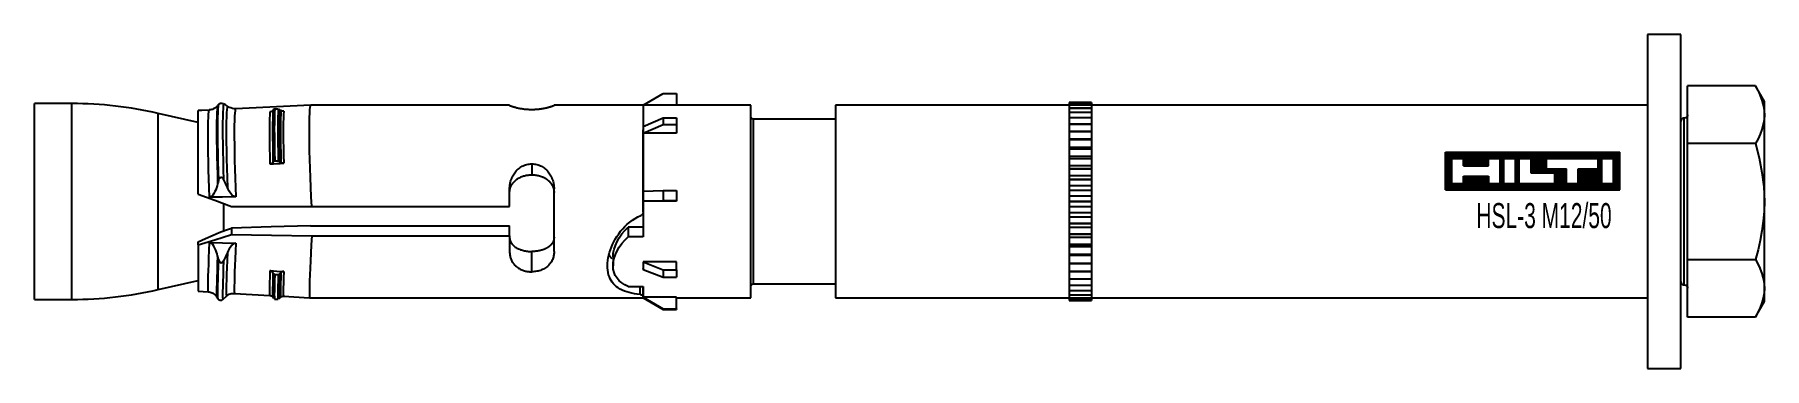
# Model space of a CAD drawing. Header units: millimetres. Extents: x 296 to 4896, y 152 to 3333.
# Drawn here: x 1493.7 to 1649.2, y 1521.4 to 1551.4 of the extents above; entities that cross this region are included whole.
import ezdxf
from ezdxf.enums import TextEntityAlignment as Align

# ---------------------------------------------------------------- set-up
doc = ezdxf.new("R2010")
doc.units = ezdxf.units.MM
doc.linetypes.add('DASHED', pattern=[0.25, 0.15625, -0.09375])
for name, color, linetype in [('1', 1, 'DASHED'), ('10', 1, 'Continuous'), ('3', 4, 'Continuous')]:
    doc.layers.add(name, color=color, linetype=linetype)
doc.styles.get("Standard").update_dxf_attribs({"font": 'arial.ttf'})

# ---------------------------------------------------------------- blocks, each defined once
blk = doc.blocks.new('HSL-3 M12-50')
at = {"layer": '1', "color": 3, "linetype": 'Continuous'}
for p, q in [((0, 15), (-3, 15)), ((-3, 15), (-3, -12.99)), ((0, -15), (0, 15)), ((-93.3, 8.66), (-91.48, 9.71)), ((-91.48, 9.71), (-90.3, 9.71)), ((-90.3, 9.71), (-90.3, 8.65)), ((-144.64, 8.8), (-148, 8.8)), ((-148, -8.8), (-148, 8.8)), ((-133.3, 7.09), (-136.88, 7.92)), ((-133.3, 0.67), (-133.3, 8.17)), ((-132.31, 8.22), (-132.95, 8.19)), ((-123.16, 8.65), (-129.93, 8.33)), ((-105.3, 8.65), (-123.16, 8.65)), ((-93.29, 8.65), (-101.3, 8.65)), ((-93.3, 8.66), (-93.3, 8.65)), ((-83.6, 8.65), (-93.3, 8.65)), ((-93.3, 8.65), (-93.3, 6.44)), ((-93.3, 8.65), (-93.3, 6.74)), ((-83.6, -8.65), (-83.6, 8.65)), ((-55, 8.65), (-76, 8.65)), ((-76, 8.65), (-76, -7.49)), ((-55, 8.9), (-55, 8.85)), ((-53, 8.9), (-55, 8.9)), ((-55, 8.85), (-55, 8.84)), ((-55, 8.85), (-53, 8.85)), ((-55, 8.84), (-55, 8.68)), ((-53, 8.84), (-55, 8.84)), ((-55, 8.68), (-53, 8.68)), ((-55, 8.68), (-55, 8.67)), ((-55, 8.67), (-55, 8.4)), ((-53, 8.67), (-55, 8.67)), ((-55, 8.4), (-55, 8.08)), ((-55, 8.4), (-53, 8.4)), ((-55, 8.4), (-55, 8.4)), ((-53, 8.4), (-55, 8.4)), ((-55, 8.02), (-55, 8.01)), ((-55, 8.02), (-53, 8.02)), ((-55, 8.01), (-55, 7.69)), ((-53, 8.01), (-55, 8.01)), ((-53, 8.9), (-53, 8.85)), ((-53, 8.85), (-53, 8.84)), ((-53, 8.84), (-53, 8.68)), ((-53, 8.68), (-53, 8.67)), ((-53, 8.67), (-53, 8.4)), ((-3, 8.65), (-53, 8.65)), ((-53, 8.4), (-53, 8.08)), ((-53, 8.4), (-53, 8.4)), ((-53, 8.02), (-53, 8.01)), ((-53, 8.01), (-53, 7.69)), ((-93.3, 6.75), (-91.48, 7.53)), ((-93.3, 6.15), (-91.48, 6.93)), ((-93.3, 6.75), (-93.3, 6.15)), ((-93.3, -0.94), (-93.3, 6.44)), ((-91.48, 7.53), (-90.3, 7.53)), ((-91.48, 7.53), (-91.48, 6.93)), ((-91.48, 6.93), (-90.3, 6.93)), ((-90.3, 7.53), (-90.3, 6.93)), ((-90.3, 6.93), (-90.3, 6.14)), ((-76, 7.4), (-83.4, 7.4)), ((-55, 7.69), (-55, 7.54)), ((-55, 7.54), (-53, 7.54)), ((-55, 7.54), (-55, 7.53)), ((-55, 7.53), (-55, 7.19)), ((-53, 7.53), (-55, 7.53)), ((-55, 7.19), (-55, 6.97)), ((-55, 6.96), (-55, 6.95)), ((-55, 6.96), (-53, 6.96)), ((-55, 6.95), (-55, 6.61)), ((-53, 6.95), (-55, 6.95)), ((-55, 6.61), (-55, 6.28)), ((-55, 6.3), (-53, 6.3)), ((-55, 6.3), (-55, 6.28)), ((-55, 6.28), (-55, 5.94)), ((-53, 6.28), (-55, 6.28)), ((-53, 7.69), (-53, 7.54)), ((-53, 7.54), (-53, 7.53)), ((-53, 7.53), (-53, 7.19)), ((-53, 7.19), (-53, 6.97)), ((-53, 6.96), (-53, 6.95)), ((-53, 6.95), (-53, 6.61)), ((-53, 6.61), (-53, 6.28)), ((-53, 6.3), (-53, 6.28)), ((-53, 6.28), (-53, 5.94)), ((-93.3, 6.15), (-93.3, 6.14)), ((-90.3, 6.14), (-93.3, 6.14)), ((-93.3, 6.14), (-93.3, 0.93)), ((-55, 5.94), (-55, 5.58)), ((-53, 5.6), (-55, 5.6)), ((-55, 5.58), (-55, 5.56)), ((-55, 5.56), (-55, 5.54)), ((-55, 5.56), (-53, 5.56)), ((-53, 5.54), (-55, 5.54)), ((-55, 5.54), (-55, 5.2)), ((-55, 5.2), (-55, 4.8)), ((-53, 4.86), (-55, 4.86)), ((-55, 4.8), (-55, 4.74)), ((-55, 4.74), (-53, 4.74)), ((-55, 4.74), (-55, 4.72)), ((-55, 4.72), (-55, 4.4)), ((-53, 4.72), (-55, 4.72)), ((-53, 5.94), (-53, 5.58)), ((-53, 5.58), (-53, 5.56)), ((-53, 5.56), (-53, 5.54)), ((-53, 5.54), (-53, 5.2)), ((-53, 5.2), (-53, 4.8)), ((-53, 4.8), (-53, 4.74)), ((-53, 4.74), (-53, 4.72)), ((-53, 4.72), (-53, 4.4)), ((-55, 4.4), (-55, 3.96)), ((-53, 4.06), (-55, 4.06)), ((-55, 3.96), (-55, 3.87)), ((-55, 3.87), (-55, 3.85)), ((-55, 3.87), (-53, 3.87)), ((-55, 3.85), (-55, 3.53)), ((-53, 3.85), (-55, 3.85)), ((-55, 3.53), (-55, 3.08)), ((-53, 3.21), (-55, 3.21)), ((-53, 4.4), (-53, 3.96)), ((-53, 3.96), (-53, 3.87)), ((-53, 3.87), (-53, 3.85)), ((-53, 3.85), (-53, 3.53)), ((-53, 3.53), (-53, 3.08)), ((-55, 3.08), (-55, 2.95)), ((-55, 2.95), (-55, 2.93)), ((-55, 2.95), (-53, 2.95)), ((-53, 2.93), (-55, 2.93)), ((-55, 2.93), (-55, 2.63)), ((-55, 2.63), (-55, 2.15)), ((-53, 2.32), (-55, 2.32)), ((-55, 2.15), (-55, 1.99)), ((-55, 1.99), (-55, 1.97)), ((-55, 1.99), (-53, 1.99)), ((-55, 1.97), (-55, 1.69)), ((-53, 1.97), (-55, 1.97)), ((-55, 1.69), (-55, 1.2)), ((-53, 3.08), (-53, 2.95)), ((-53, 2.95), (-53, 2.93)), ((-53, 2.93), (-53, 2.63)), ((-53, 2.63), (-53, 2.15)), ((-53, 2.15), (-53, 1.99)), ((-53, 1.99), (-53, 1.97)), ((-53, 1.97), (-53, 1.69)), ((-53, 1.69), (-53, 1.2)), ((-105.3, -0.45), (-105.3, 1.13)), ((-101.3, -4.5), (-101.3, 1.13)), ((-93.3, 0.93), (-91.48, 0.99)), ((-93.3, 0.93), (-93.3, 0.03)), ((-93.3, 0.03), (-91.48, 0.09)), ((-93.3, 0.03), (-93.3, 0.03)), ((-93.3, 0.03), (-93.3, -3.17)), ((-90.3, 0.03), (-93.3, 0.03)), ((-91.48, 0.99), (-91.48, 0.09)), ((-91.48, 0.99), (-90.3, 0.99)), ((-91.48, 0.09), (-90.3, 0.09)), ((-90.3, 0.99), (-90.3, 0.09)), ((-90.3, 0.09), (-90.3, 0.03)), ((-53, 1.4), (-55, 1.4)), ((-55, 1.2), (-55, 1.01)), ((-55, 1.01), (-53, 1.01)), ((-55, 1.01), (-55, 0.98)), ((-53, 0.98), (-55, 0.98)), ((-55, 0.98), (-55, 0.73)), ((-55, 0.73), (-55, 0.24)), ((-53, 0.47), (-55, 0.47)), ((-55, 0.24), (-55, 0.01)), ((-55, 0.01), (-53, 0.01)), ((-55, 0.01), (-55, -0.01)), ((-53, 1.2), (-53, 1.01)), ((-53, 1.01), (-53, 0.98)), ((-53, 0.98), (-53, 0.73)), ((-53, 0.73), (-53, 0.24)), ((-53, 0.24), (-53, 0.01)), ((-53, 0.01), (-53, -0.01)), ((-131, -2.65), (-131, -0.18)), ((-53, -0.01), (-55, -0.01)), ((-55, -0.01), (-55, -0.24)), ((-55, -0.24), (-55, -0.73)), ((-53, -0.47), (-55, -0.47)), ((-55, -0.73), (-55, -0.99)), ((-55, -0.99), (-55, -1.01)), ((-55, -0.99), (-53, -0.99)), ((-53, -1.01), (-55, -1.01)), ((-55, -1.01), (-55, -1.21)), ((-55, -1.21), (-55, -1.69)), ((-53, -1.41), (-55, -1.41)), ((-53, -0.01), (-53, -0.24)), ((-53, -0.24), (-53, -0.73)), ((-53, -0.73), (-53, -0.99)), ((-53, -0.99), (-53, -1.01)), ((-53, -1.01), (-53, -1.21)), ((-53, -1.21), (-53, -1.69)), ((-130.3, -2.39), (-130.3, -2.97)), ((-105.3, -3.08), (-105.3, -4.5)), ((-93.3, -2.31), (-94.65, -2.31)), ((-94.65, -2.31), (-94.65, -3.17)), ((-55, -1.69), (-55, -1.97)), ((-55, -1.97), (-55, -1.99)), ((-55, -1.97), (-53, -1.97)), ((-53, -1.99), (-55, -1.99)), ((-55, -1.99), (-55, -2.16)), ((-55, -2.16), (-55, -2.63)), ((-53, -2.33), (-55, -2.33)), ((-55, -2.63), (-55, -2.93)), ((-55, -2.93), (-55, -2.95)), ((-55, -2.93), (-53, -2.93)), ((-55, -2.95), (-55, -3.08)), ((-53, -2.95), (-55, -2.95)), ((-55, -3.08), (-55, -3.54)), ((-53, -1.69), (-53, -1.97)), ((-53, -1.97), (-53, -1.99)), ((-53, -1.99), (-53, -2.16)), ((-53, -2.16), (-53, -2.63)), ((-53, -2.63), (-53, -2.93)), ((-53, -2.93), (-53, -2.95)), ((-53, -2.95), (-53, -3.08)), ((-53, -3.08), (-53, -3.54)), ((-133.3, -3.9), (-133.3, -3.62)), ((-133.3, -3.9), (-133.3, -8.06)), ((-93.3, -3.17), (-94.65, -3.17)), ((-53, -3.22), (-55, -3.22)), ((-55, -3.54), (-55, -3.85)), ((-55, -3.85), (-53, -3.85)), ((-55, -3.85), (-55, -3.87)), ((-55, -3.87), (-55, -3.97)), ((-53, -3.87), (-55, -3.87)), ((-55, -3.97), (-55, -4.4)), ((-53, -4.07), (-55, -4.07)), ((-55, -4.4), (-55, -4.73)), ((-53, -3.54), (-53, -3.85)), ((-53, -3.85), (-53, -3.87)), ((-53, -3.87), (-53, -3.97)), ((-53, -3.97), (-53, -4.4)), ((-53, -4.4), (-53, -4.73)), ((-96, -4.97), (-96, -5.77)), ((-93.3, -5.43), (-93.3, -5.42)), ((-90.3, -5.42), (-93.3, -5.42)), ((-93.3, -5.43), (-91.48, -6.13)), ((-93.3, -5.43), (-93.3, -5.77)), ((-93.3, -5.77), (-93.3, -6.1)), ((-93.3, -6.1), (-91.48, -6.8)), ((-91.48, -6.13), (-91.48, -6.8)), ((-91.48, -6.13), (-90.3, -6.13)), ((-90.3, -6.13), (-90.3, -5.42)), ((-90.3, -6.13), (-90.3, -6.8)), ((-55, -4.73), (-55, -4.75)), ((-55, -4.73), (-53, -4.73)), ((-55, -4.75), (-55, -4.8)), ((-53, -4.75), (-55, -4.75)), ((-55, -4.8), (-55, -5.21)), ((-53, -4.86), (-55, -4.86)), ((-55, -5.21), (-55, -5.54)), ((-55, -5.54), (-53, -5.54)), ((-55, -5.54), (-55, -5.56)), ((-55, -5.56), (-55, -5.58)), ((-53, -5.56), (-55, -5.56)), ((-55, -5.58), (-55, -5.95)), ((-53, -5.6), (-55, -5.6)), ((-55, -5.95), (-55, -6.29)), ((-53, -4.73), (-53, -4.75)), ((-53, -4.75), (-53, -4.8)), ((-53, -4.8), (-53, -5.21)), ((-53, -5.21), (-53, -5.54)), ((-53, -5.54), (-53, -5.56)), ((-53, -5.56), (-53, -5.58)), ((-53, -5.58), (-53, -5.95)), ((-53, -5.95), (-53, -6.29)), ((-136.88, -7.92), (-133.3, -7.09)), ((-94.65, -7.64), (-93.3, -7.64)), ((-93.3, -7.64), (-93.3, -8.6)), ((-91.48, -6.8), (-90.3, -6.8)), ((-83.4, -7.4), (-76, -7.4)), ((-76, -7.49), (-76, -8.65)), ((-55, -6.28), (-55, -6.61)), ((-55, -6.29), (-53, -6.29)), ((-55, -6.29), (-55, -6.3)), ((-53, -6.3), (-55, -6.3)), ((-55, -6.61), (-55, -6.95)), ((-55, -6.95), (-55, -6.97)), ((-55, -6.95), (-53, -6.95)), ((-55, -6.96), (-55, -7.2)), ((-53, -6.97), (-55, -6.97)), ((-55, -7.2), (-55, -7.53)), ((-55, -7.53), (-53, -7.53)), ((-55, -7.53), (-55, -7.54)), ((-55, -7.54), (-55, -7.69)), ((-53, -7.54), (-55, -7.54)), ((-55, -7.69), (-55, -8.01)), ((-53, -6.28), (-53, -6.61)), ((-53, -6.29), (-53, -6.3)), ((-53, -6.61), (-53, -6.95)), ((-53, -6.95), (-53, -6.97)), ((-53, -6.96), (-53, -7.2)), ((-53, -7.2), (-53, -7.53)), ((-53, -7.53), (-53, -7.54)), ((-53, -7.54), (-53, -7.69)), ((-53, -7.69), (-53, -8.01)), ((-148, -8.8), (-144.64, -8.8)), ((-133.3, -8.06), (-132.41, -8.12)), ((-131.62, -8.59), (-131.53, -8.73)), ((-131.07, -8.8), (-130.75, -8.51)), ((-130.03, -8.26), (-126.86, -8.44)), ((-126.58, -8.6), (-126.51, -8.72)), ((-126.42, -8.78), (-126.11, -8.77)), ((-126.04, -8.75), (-125.87, -8.6)), ((-125.62, -8.51), (-123.28, -8.65)), ((-123.28, -8.65), (-93.3, -8.65)), ((-93.3, -8.65), (-93.3, -8.47)), ((-93.3, -8.61), (-93.3, -8.6)), ((-90.3, -8.6), (-93.3, -8.6)), ((-93.3, -8.61), (-93.3, -8.66)), ((-93.3, -8.61), (-91.48, -9.66)), ((-93.3, -8.66), (-91.48, -9.71)), ((-90.3, -9.66), (-90.3, -8.6)), ((-90.3, -8.65), (-83.6, -8.65)), ((-76, -8.65), (-55, -8.65)), ((-55, -8.01), (-53, -8.01)), ((-55, -8.01), (-55, -8.03)), ((-53, -8.03), (-55, -8.03)), ((-55, -8.08), (-55, -8.4)), ((-55, -8.4), (-55, -8.41)), ((-55, -8.4), (-53, -8.4)), ((-55, -8.41), (-55, -8.67)), ((-53, -8.41), (-55, -8.41)), ((-55, -8.67), (-53, -8.67)), ((-55, -8.67), (-55, -8.68)), ((-53, -8.68), (-55, -8.68)), ((-55, -8.68), (-55, -8.84)), ((-55, -8.84), (-53, -8.84)), ((-55, -8.84), (-55, -8.85)), ((-55, -8.85), (-55, -8.9)), ((-53, -8.85), (-55, -8.85)), ((-53, -8.9), (-55, -8.9)), ((-55, -8.9), (-53, -8.9)), ((-53, -8.01), (-53, -8.03)), ((-53, -8.08), (-53, -8.4)), ((-53, -8.4), (-53, -8.41)), ((-53, -8.41), (-53, -8.67)), ((-53, -8.65), (-3, -8.65)), ((-53, -8.67), (-53, -8.68)), ((-53, -8.68), (-53, -8.84)), ((-53, -8.84), (-53, -8.85)), ((-53, -8.85), (-53, -8.9)), ((-91.48, -9.66), (-90.3, -9.66)), ((-91.48, -9.66), (-91.48, -9.71)), ((-91.48, -9.71), (-90.3, -9.71)), ((-90.3, -9.66), (-90.3, -9.71)), ((-3, -12.99), (-3, -15)), ((-3, -15), (0, -15))]:
    blk.add_line(p, q, dxfattribs=at)
at = {"layer": '1', "color": 30, "linetype": 'Continuous'}
for p, q in [((0.6, 5.2), (0.6, 10.39)), ((6.7, 10.39), (0.6, 10.39)), ((7.5, 9), (6.7, 10.39)), ((7.5, 7.79), (7.5, 9)), ((7.5, 0), (7.5, 7.79)), ((0.6, -5.2), (0.6, 5.2)), ((6.7, 5.2), (0.6, 5.2)), ((7.5, -7.79), (7.5, 0)), ((0.6, -10.39), (0.6, -5.2)), ((0.6, -5.2), (6.7, -5.2)), ((6.7, -10.39), (7.5, -9)), ((7.5, -9), (7.5, -7.79)), ((6.7, -10.39), (0.6, -10.39))]:
    blk.add_line(p, q, dxfattribs=at)
at = {"layer": '1', "color": 1, "linetype": 'Continuous'}
for p, q in [((-144.64, -8.8), (-144.64, 8.8)), ((-136.88, -7.92), (-136.88, 7.92)), ((-83.4, 7.4), (-83.4, -6.41)), ((0.3, 3.75), (0.3, 7.5)), ((0.3, -7.5), (0.3, 3.75)), ((-83.4, -6.41), (-83.4, -7.4))]:
    blk.add_line(p, q, dxfattribs=at)
at = {"layer": '1', "color": 30, "linetype": 'Continuous'}
for points in [[(6.7, 10.39, 0), (7.03, 9.75, 0), (7.28, 9.11, 0), (7.44, 8.45, 0), (7.5, 7.79, 0)], [(7.5, 7.79, 0), (7.48, 7.35, 0), (7.4, 6.91, 0), (7.28, 6.48, 0), (7.12, 6.05, 0), (6.93, 5.62, 0), (6.7, 5.2, 0)], [(6.7, 5.2, 0), (7.03, 3.92, 0), (7.28, 2.62, 0), (7.44, 1.32, 0), (7.5, 0, 0)], [(7.5, 0, 0), (7.48, -0.88, 0), (7.4, -1.76, 0), (7.28, -2.63, 0), (7.12, -3.49, 0), (6.93, -4.35, 0), (6.7, -5.2, 0)], [(6.7, -5.2, 0), (7.03, -5.84, 0), (7.28, -6.48, 0), (7.44, -7.14, 0), (7.5, -7.79, 0)], [(7.5, -7.79, 0), (7.48, -8.24, 0), (7.4, -8.68, 0), (7.28, -9.11, 0), (7.12, -9.54, 0), (6.92, -9.97, 0), (6.7, -10.39, 0)]]:
    blk.add_polyline3d(points, dxfattribs=at)
at = {"layer": '1', "color": 3, "linetype": 'Continuous'}
for points in [[(-132.95, 8.19, 0), (-133.13, 8.18, 0), (-133.3, 8.17, 0)], [(-131.86, 8.36, 0), (-131.93, 8.32, 0), (-132, 8.28, 0), (-132.07, 8.26, 0), (-132.15, 8.24, 0), (-132.23, 8.23, 0), (-132.31, 8.23, 0)], [(-131.55, 8.63, 0), (-131.6, 8.56, 0), (-131.67, 8.49, 0), (-131.75, 8.42, 0), (-131.85, 8.36, 0)], [(-131.47, 8.73, 0), (-131.51, 8.68, 0), (-131.55, 8.63, 0)], [(-131.47, 8.73, 0), (-131.45, 8.76, 0), (-131.42, 8.78, 0), (-131.39, 8.8, 0), (-131.34, 8.82, 0), (-131.28, 8.83, 0), (-131.22, 8.84, 0), (-131.15, 8.83, 0), (-131.1, 8.82, 0), (-131.05, 8.8, 0), (-131.02, 8.79, 0)], [(-130.67, 8.57, 0), (-130.84, 8.68, 0), (-131.02, 8.79, 0)], [(-130.22, 8.36, 0), (-130.36, 8.41, 0), (-130.48, 8.46, 0), (-130.58, 8.51, 0), (-130.67, 8.57, 0)], [(-129.93, 8.34, 0), (-130.07, 8.33, 0), (-130.21, 8.37, 0)], [(-126.57, 8.19, 0), (-126.62, 8.14, 0), (-126.68, 8.1, 0), (-126.76, 8.07, 0), (-126.84, 8.06, 0)], [(-126.57, 8.19, 0), (-126.53, 8.24, 0), (-126.49, 8.29, 0)], [(-126.49, 8.29, 0), (-126.51, 7.96, 0), (-126.52, 7.55, 0), (-126.53, 7.05, 0), (-126.53, 6.49, 0), (-126.53, 5.85, 0), (-126.52, 5.16, 0), (-126.51, 4.41, 0), (-126.49, 3.61, 0)], [(-126.49, 8.29, 0), (-126.49, 8.3, 0), (-126.48, 8.3, 0), (-126.47, 8.31, 0), (-126.46, 8.32, 0), (-126.46, 8.32, 0), (-126.45, 8.32, 0), (-126.44, 8.33, 0), (-126.43, 8.33, 0), (-126.42, 8.33, 0), (-126.41, 8.33, 0)], [(-126.41, 8.33, 0), (-126.33, 8.33, 0), (-126.25, 8.33, 0), (-126.17, 8.33, 0), (-126.09, 8.33, 0)], [(-126.02, 8.31, 0), (-126.04, 7.98, 0), (-126.05, 7.56, 0), (-126.06, 7.07, 0), (-126.06, 6.5, 0), (-126.06, 5.87, 0), (-126.05, 5.17, 0), (-126.04, 4.43, 0), (-126.02, 3.63, 0)], [(-125.86, 8.19, 0), (-125.94, 8.25, 0), (-126.02, 8.31, 0)], [(-125.6, 8.12, 0), (-125.67, 8.12, 0), (-125.74, 8.13, 0), (-125.8, 8.16, 0), (-125.86, 8.19, 0)], [(-123.08, -0.45, 0), (-123.13, 0.42, 0), (-123.18, 1.29, 0), (-123.21, 2.15, 0), (-123.24, 2.99, 0), (-123.26, 3.79, 0), (-123.28, 4.56, 0), (-123.29, 5.28, 0), (-123.3, 5.95, 0), (-123.3, 6.56, 0), (-123.3, 7.1, 0), (-123.29, 7.56, 0), (-123.27, 7.95, 0), (-123.26, 8.25, 0), (-123.23, 8.47, 0), (-123.2, 8.6, 0), (-123.16, 8.65, 0)], [(-105.3, 8.65, 0), (-105.3, 8.65, 0), (-105.3, 8.65, 0)], [(-105.3, 8.65, 0), (-105.3, 8.64, 0), (-105.29, 8.64, 0), (-105.28, 8.64, 0), (-105.27, 8.63, 0), (-105.26, 8.62, 0), (-105.24, 8.61, 0), (-105.22, 8.61, 0), (-105.19, 8.6, 0), (-105.16, 8.58, 0), (-105.12, 8.57, 0), (-105.09, 8.56, 0), (-105.04, 8.54, 0), (-105, 8.53, 0), (-104.95, 8.51, 0), (-104.89, 8.5, 0), (-104.84, 8.48, 0), (-104.78, 8.47, 0), (-104.71, 8.45, 0), (-104.65, 8.43, 0), (-104.58, 8.42, 0), (-104.51, 8.4, 0), (-104.43, 8.39, 0), (-104.36, 8.37, 0), (-104.28, 8.36, 0), (-104.2, 8.35, 0), (-104.12, 8.33, 0), (-104.04, 8.32, 0), (-103.96, 8.31, 0), (-103.88, 8.31, 0), (-103.8, 8.3, 0), (-103.72, 8.29, 0), (-103.63, 8.29, 0), (-103.55, 8.28, 0), (-103.47, 8.28, 0), (-103.38, 8.28, 0), (-103.3, 8.28, 0)], [(-103.3, 8.28, 0), (-103.27, 8.28, 0), (-103.24, 8.28, 0), (-103.21, 8.28, 0), (-103.18, 8.28, 0), (-103.15, 8.28, 0), (-103.11, 8.28, 0), (-103.08, 8.28, 0), (-103.05, 8.28, 0), (-103.02, 8.28, 0), (-102.99, 8.29, 0), (-102.96, 8.29, 0), (-102.93, 8.29, 0), (-102.9, 8.29, 0), (-102.87, 8.29, 0), (-102.84, 8.3, 0), (-102.81, 8.3, 0), (-102.78, 8.3, 0), (-102.75, 8.3, 0), (-102.72, 8.31, 0), (-102.69, 8.31, 0), (-102.67, 8.31, 0), (-102.64, 8.31, 0), (-102.61, 8.32, 0), (-102.58, 8.32, 0), (-102.55, 8.33, 0), (-102.52, 8.33, 0), (-102.49, 8.33, 0), (-102.46, 8.34, 0), (-102.43, 8.34, 0), (-102.4, 8.35, 0), (-102.37, 8.35, 0), (-102.34, 8.36, 0), (-102.31, 8.36, 0), (-102.28, 8.37, 0), (-102.25, 8.37, 0), (-102.23, 8.38, 0), (-102.2, 8.38, 0), (-102.17, 8.39, 0), (-102.14, 8.39, 0), (-102.12, 8.4, 0), (-102.09, 8.4, 0), (-102.06, 8.41, 0), (-102.04, 8.42, 0), (-102.01, 8.42, 0), (-101.98, 8.43, 0), (-101.96, 8.43, 0), (-101.93, 8.44, 0), (-101.91, 8.44, 0), (-101.89, 8.45, 0), (-101.86, 8.46, 0), (-101.84, 8.46, 0), (-101.82, 8.47, 0), (-101.79, 8.47, 0), (-101.77, 8.48, 0), (-101.75, 8.49, 0), (-101.73, 8.49, 0), (-101.71, 8.5, 0), (-101.69, 8.5, 0), (-101.67, 8.51, 0), (-101.65, 8.52, 0), (-101.63, 8.52, 0), (-101.61, 8.53, 0), (-101.6, 8.53, 0), (-101.58, 8.54, 0), (-101.56, 8.54, 0), (-101.55, 8.55, 0), (-101.53, 8.55, 0), (-101.51, 8.56, 0), (-101.5, 8.56, 0), (-101.49, 8.57, 0), (-101.47, 8.57, 0), (-101.46, 8.58, 0), (-101.45, 8.58, 0), (-101.43, 8.59, 0), (-101.42, 8.59, 0), (-101.41, 8.59, 0), (-101.4, 8.6, 0), (-101.39, 8.6, 0), (-101.38, 8.61, 0), (-101.38, 8.61, 0), (-101.37, 8.61, 0), (-101.36, 8.62, 0), (-101.35, 8.62, 0), (-101.35, 8.62, 0), (-101.34, 8.62, 0), (-101.33, 8.63, 0), (-101.33, 8.63, 0), (-101.32, 8.63, 0), (-101.32, 8.63, 0), (-101.31, 8.64, 0), (-101.31, 8.64, 0), (-101.31, 8.64, 0), (-101.31, 8.64, 0), (-101.3, 8.64, 0), (-101.3, 8.64, 0), (-101.3, 8.65, 0), (-101.3, 8.65, 0), (-101.3, 8.65, 0)], [(-101.3, 8.65, 0), (-101.3, 8.65, 0), (-101.3, 8.65, 0)], [(-55, 8.08, 0), (-55, 8.05, 0), (-55, 8.03, 0)], [(-53, 8.08, 0), (-53, 8.05, 0), (-53, 8.03, 0)], [(-126.57, 3.52, 0), (-126.62, 3.46, 0), (-126.68, 3.42, 0), (-126.76, 3.39, 0), (-126.84, 3.38, 0)], [(-126.84, 3.38, 0), (-126.53, 3.4, 0), (-126.22, 3.41, 0), (-125.91, 3.42, 0), (-125.6, 3.44, 0)], [(-126.57, 3.52, 0), (-126.53, 3.56, 0), (-126.49, 3.61, 0)], [(-126.49, 3.61, 0), (-126.49, 3.62, 0), (-126.48, 3.63, 0), (-126.47, 3.63, 0), (-126.46, 3.64, 0), (-126.46, 3.64, 0), (-126.45, 3.65, 0), (-126.44, 3.65, 0), (-126.43, 3.65, 0), (-126.42, 3.65, 0), (-126.41, 3.65, 0)], [(-126.41, 3.65, 0), (-126.33, 3.65, 0), (-126.25, 3.65, 0), (-126.17, 3.65, 0), (-126.09, 3.65, 0)], [(-126.09, 3.65, 0), (-126.08, 3.65, 0), (-126.07, 3.65, 0), (-126.05, 3.65, 0), (-126.04, 3.64, 0), (-126.03, 3.64, 0), (-126.02, 3.63, 0)], [(-125.86, 3.51, 0), (-125.94, 3.57, 0), (-126.02, 3.63, 0)], [(-125.6, 3.44, 0), (-125.67, 3.44, 0), (-125.74, 3.45, 0), (-125.8, 3.48, 0), (-125.86, 3.51, 0)], [(-105.3, 1.13, 0), (-105.3, 1.24, 0), (-105.29, 1.35, 0), (-105.28, 1.46, 0), (-105.26, 1.57, 0), (-105.24, 1.68, 0), (-105.22, 1.79, 0), (-105.18, 1.9, 0), (-105.15, 2.01, 0), (-105.11, 2.11, 0), (-105.06, 2.21, 0), (-105.01, 2.31, 0), (-104.96, 2.41, 0), (-104.9, 2.5, 0), (-104.84, 2.59, 0), (-104.77, 2.68, 0), (-104.7, 2.76, 0), (-104.62, 2.84, 0), (-104.54, 2.91, 0), (-104.45, 2.98, 0), (-104.36, 3.05, 0), (-104.27, 3.11, 0), (-104.17, 3.17, 0), (-104.07, 3.22, 0), (-103.97, 3.26, 0), (-103.86, 3.3, 0), (-103.75, 3.33, 0), (-103.64, 3.35, 0), (-103.53, 3.37, 0), (-103.41, 3.38, 0), (-103.3, 3.38, 0)], [(-103.3, 3.38, 0), (-103.19, 3.38, 0), (-103.07, 3.37, 0), (-102.96, 3.35, 0), (-102.85, 3.33, 0), (-102.74, 3.3, 0), (-102.63, 3.26, 0), (-102.53, 3.22, 0), (-102.43, 3.17, 0), (-102.33, 3.11, 0), (-102.24, 3.05, 0), (-102.15, 2.99, 0), (-102.06, 2.91, 0), (-101.98, 2.84, 0), (-101.9, 2.76, 0), (-101.83, 2.68, 0), (-101.76, 2.59, 0), (-101.7, 2.5, 0), (-101.64, 2.41, 0), (-101.59, 2.31, 0), (-101.54, 2.21, 0), (-101.49, 2.11, 0), (-101.45, 2.01, 0), (-101.42, 1.9, 0), (-101.38, 1.79, 0), (-101.36, 1.68, 0), (-101.34, 1.57, 0), (-101.32, 1.46, 0), (-101.31, 1.35, 0), (-101.3, 1.24, 0), (-101.3, 1.13, 0)], [(-131.55, 1.59, 0), (-131.6, 1.41, 0), (-131.65, 1.23, 0), (-131.72, 1.06, 0), (-131.79, 0.89, 0), (-131.88, 0.72, 0), (-131.99, 0.57, 0), (-132.13, 0.44, 0), (-132.31, 0.39, 0)], [(-131.47, 1.9, 0), (-131.51, 1.74, 0), (-131.55, 1.59, 0)], [(-131.47, 1.9, 0), (-131.45, 1.97, 0), (-131.42, 2.03, 0), (-131.39, 2.09, 0), (-131.34, 2.14, 0), (-131.28, 2.17, 0), (-131.22, 2.18, 0), (-131.15, 2.16, 0), (-131.1, 2.11, 0), (-131.05, 2.06, 0), (-131.02, 2, 0)], [(-130.67, 1.27, 0), (-130.84, 1.64, 0), (-131.02, 2, 0)], [(-105.3, 0.8, 0), (-105.3, 0.87, 0), (-105.29, 0.94, 0), (-105.28, 1.01, 0), (-105.27, 1.08, 0), (-105.26, 1.14, 0), (-105.24, 1.21, 0), (-105.22, 1.28, 0), (-105.19, 1.34, 0), (-105.16, 1.4, 0), (-105.12, 1.47, 0), (-105.09, 1.54, 0), (-105.04, 1.6, 0), (-105, 1.66, 0), (-104.95, 1.72, 0), (-104.89, 1.78, 0), (-104.84, 1.84, 0), (-104.78, 1.9, 0), (-104.71, 1.95, 0), (-104.65, 2, 0), (-104.58, 2.05, 0), (-104.51, 2.09, 0), (-104.43, 2.13, 0), (-104.36, 2.17, 0), (-104.28, 2.21, 0), (-104.2, 2.24, 0), (-104.12, 2.27, 0), (-104.04, 2.3, 0), (-103.96, 2.32, 0), (-103.88, 2.34, 0), (-103.8, 2.36, 0), (-103.72, 2.37, 0), (-103.63, 2.38, 0), (-103.55, 2.39, 0), (-103.47, 2.4, 0), (-103.38, 2.4, 0), (-103.3, 2.4, 0)], [(-103.3, 2.4, 0), (-103.27, 2.4, 0), (-103.24, 2.4, 0), (-103.21, 2.4, 0), (-103.18, 2.4, 0), (-103.15, 2.4, 0), (-103.11, 2.4, 0), (-103.08, 2.4, 0), (-103.05, 2.39, 0), (-103.02, 2.39, 0), (-102.99, 2.39, 0), (-102.96, 2.38, 0), (-102.93, 2.38, 0), (-102.9, 2.37, 0), (-102.87, 2.37, 0), (-102.84, 2.36, 0), (-102.81, 2.36, 0), (-102.78, 2.35, 0), (-102.75, 2.35, 0), (-102.72, 2.34, 0), (-102.69, 2.33, 0), (-102.67, 2.33, 0), (-102.64, 2.32, 0), (-102.61, 2.31, 0), (-102.58, 2.3, 0), (-102.55, 2.29, 0), (-102.52, 2.28, 0), (-102.49, 2.27, 0), (-102.46, 2.26, 0), (-102.43, 2.25, 0), (-102.4, 2.24, 0), (-102.37, 2.23, 0), (-102.34, 2.22, 0), (-102.31, 2.2, 0), (-102.28, 2.19, 0), (-102.25, 2.18, 0), (-102.23, 2.16, 0), (-102.2, 2.15, 0), (-102.17, 2.13, 0), (-102.14, 2.12, 0), (-102.12, 2.1, 0), (-102.09, 2.09, 0), (-102.06, 2.07, 0), (-102.04, 2.06, 0), (-102.01, 2.04, 0), (-101.98, 2.02, 0), (-101.96, 2, 0), (-101.93, 1.99, 0), (-101.91, 1.97, 0), (-101.89, 1.95, 0), (-101.86, 1.93, 0), (-101.84, 1.91, 0), (-101.82, 1.89, 0), (-101.79, 1.87, 0), (-101.77, 1.85, 0), (-101.75, 1.83, 0), (-101.73, 1.81, 0), (-101.71, 1.79, 0), (-101.69, 1.77, 0), (-101.67, 1.74, 0), (-101.65, 1.72, 0), (-101.63, 1.7, 0), (-101.61, 1.68, 0), (-101.6, 1.65, 0), (-101.58, 1.63, 0), (-101.56, 1.61, 0), (-101.55, 1.59, 0), (-101.53, 1.56, 0), (-101.51, 1.54, 0), (-101.5, 1.51, 0), (-101.49, 1.49, 0), (-101.47, 1.47, 0), (-101.46, 1.44, 0), (-101.45, 1.42, 0), (-101.43, 1.39, 0), (-101.42, 1.37, 0), (-101.41, 1.35, 0), (-101.4, 1.32, 0), (-101.39, 1.3, 0), (-101.38, 1.27, 0), (-101.38, 1.25, 0), (-101.37, 1.23, 0), (-101.36, 1.2, 0), (-101.35, 1.18, 0), (-101.35, 1.15, 0), (-101.34, 1.13, 0), (-101.33, 1.1, 0), (-101.33, 1.08, 0), (-101.32, 1.05, 0), (-101.32, 1.03, 0), (-101.31, 1, 0), (-101.31, 0.98, 0), (-101.31, 0.95, 0), (-101.31, 0.93, 0), (-101.3, 0.9, 0), (-101.3, 0.88, 0), (-101.3, 0.85, 0), (-101.3, 0.83, 0), (-101.3, 0.8, 0)], [(-133.3, 0.67, 0), (-131.81, 0.12, 0), (-130.3, -0.44, 0)], [(-129.92, 0.42, 0), (-131.11, 0.4, 0), (-132.31, 0.39, 0)], [(-129.92, 0.42, 0), (-130.11, 0.48, 0), (-130.26, 0.6, 0), (-130.39, 0.76, 0), (-130.5, 0.92, 0), (-130.59, 1.1, 0), (-130.67, 1.27, 0)], [(-130.3, -0.44, 0), (-126.69, -0.45, 0), (-123.08, -0.45, 0)], [(-123.08, -0.45, 0), (-114.19, -0.45, 0), (-105.3, -0.45, 0)], [(-93.56, -8.37, 0), (-93.82, -8.33, 0), (-94.07, -8.29, 0), (-94.32, -8.24, 0), (-94.55, -8.19, 0), (-94.77, -8.12, 0), (-94.98, -8.05, 0), (-95.18, -7.96, 0), (-95.36, -7.87, 0), (-95.53, -7.77, 0), (-95.68, -7.66, 0), (-95.83, -7.53, 0), (-95.96, -7.4, 0), (-96.07, -7.25, 0), (-96.17, -7.1, 0), (-96.26, -6.94, 0), (-96.33, -6.76, 0), (-96.4, -6.58, 0), (-96.44, -6.39, 0), (-96.48, -6.18, 0), (-96.49, -5.97, 0), (-96.5, -5.76, 0), (-96.49, -5.53, 0), (-96.47, -5.3, 0), (-96.43, -5.07, 0), (-96.38, -4.83, 0), (-96.32, -4.59, 0), (-96.24, -4.35, 0), (-96.15, -4.1, 0), (-96.05, -3.86, 0), (-95.93, -3.61, 0), (-95.8, -3.37, 0), (-95.65, -3.14, 0), (-95.49, -2.9, 0), (-95.32, -2.68, 0), (-95.13, -2.46, 0), (-94.93, -2.25, 0), (-94.72, -2.05, 0), (-94.5, -1.87, 0), (-94.26, -1.69, 0), (-94.02, -1.53, 0), (-93.76, -1.39, 0), (-93.5, -1.27, 0)], [(-93.3, -0.94, 0), (-93.3, -0.98, 0), (-93.31, -1.02, 0), (-93.32, -1.06, 0), (-93.33, -1.1, 0), (-93.35, -1.14, 0), (-93.38, -1.17, 0), (-93.4, -1.2, 0), (-93.43, -1.23, 0), (-93.46, -1.25, 0), (-93.5, -1.27, 0)], [(-133.3, -3.9, 0), (-131.81, -3.45, 0), (-130.3, -2.97, 0)], [(-133.3, -3.62, 0), (-132.63, -3.32, 0), (-131.96, -3.02, 0)], [(-131.96, -3.02, 0), (-131.68, -2.9, 0), (-131.4, -2.79, 0)], [(-131.4, -2.79, 0), (-130.85, -2.59, 0), (-130.3, -2.39, 0)], [(-123.19, -2.19, 0), (-126.74, -2.29, 0), (-130.3, -2.39, 0)], [(-130.3, -2.97, 0), (-126.69, -3.03, 0), (-123.08, -3.08, 0)], [(-123.08, -3.08, 0), (-123.13, -3.88, 0), (-123.18, -4.63, 0), (-123.21, -5.34, 0), (-123.24, -5.99, 0), (-123.26, -6.59, 0), (-123.28, -7.12, 0), (-123.29, -7.58, 0), (-123.3, -7.96, 0), (-123.3, -8.26, 0), (-123.3, -8.48, 0), (-123.29, -8.61, 0), (-123.28, -8.65, 0)], [(-123.19, -2.19, 0), (-114.24, -2.19, 0), (-105.3, -2.19, 0)], [(-123.08, -3.08, 0), (-114.19, -3.08, 0), (-105.3, -3.08, 0)], [(-105.3, -3.08, 0), (-105.3, -2.63, 0), (-105.3, -2.19, 0)], [(-96, -4.96, 0), (-95.98, -4.63, 0), (-95.91, -4.29, 0), (-95.79, -3.94, 0), (-95.64, -3.6, 0), (-95.44, -3.25, 0), (-95.21, -2.92, 0), (-94.94, -2.6, 0), (-94.65, -2.31, 0)], [(-132.31, -3.68, 0), (-131.11, -3.72, 0), (-129.92, -3.75, 0)], [(-131.55, -4.89, 0), (-131.6, -4.71, 0), (-131.65, -4.54, 0), (-131.72, -4.36, 0), (-131.79, -4.19, 0), (-131.88, -4.02, 0), (-131.99, -3.87, 0), (-132.13, -3.74, 0), (-132.31, -3.68, 0)], [(-130.67, -4.59, 0), (-130.84, -4.96, 0), (-131.02, -5.32, 0)], [(-129.92, -3.75, 0), (-130.11, -3.81, 0), (-130.26, -3.93, 0), (-130.39, -4.09, 0), (-130.5, -4.25, 0), (-130.59, -4.42, 0), (-130.67, -4.59, 0)], [(-105.3, -3.2, 0), (-105.3, -3.28, 0), (-105.29, -3.36, 0), (-105.27, -3.44, 0), (-105.25, -3.52, 0), (-105.22, -3.59, 0), (-105.18, -3.66, 0), (-105.14, -3.73, 0), (-105.1, -3.8, 0), (-105.05, -3.86, 0), (-104.99, -3.92, 0), (-104.93, -3.98, 0), (-104.86, -4.04, 0), (-104.8, -4.09, 0), (-104.72, -4.14, 0), (-104.65, -4.18, 0), (-104.57, -4.22, 0), (-104.49, -4.26, 0), (-104.41, -4.29, 0), (-104.32, -4.33, 0), (-104.24, -4.35, 0), (-104.15, -4.38, 0), (-104.06, -4.4, 0), (-103.96, -4.42, 0), (-103.87, -4.44, 0), (-103.78, -4.46, 0), (-103.68, -4.47, 0), (-103.59, -4.48, 0), (-103.49, -4.48, 0), (-103.4, -4.49, 0), (-103.3, -4.49, 0)], [(-105.3, -4.5, 0), (-105.3, -4.58, 0), (-105.29, -4.67, 0), (-105.28, -4.75, 0), (-105.27, -4.83, 0), (-105.26, -4.91, 0), (-105.24, -4.99, 0), (-105.22, -5.06, 0), (-105.19, -5.14, 0), (-105.16, -5.21, 0), (-105.12, -5.29, 0), (-105.09, -5.37, 0), (-105.04, -5.44, 0), (-105, -5.51, 0), (-104.95, -5.58, 0), (-104.89, -5.64, 0), (-104.84, -5.71, 0), (-104.78, -5.77, 0), (-104.71, -5.82, 0), (-104.65, -5.88, 0), (-104.58, -5.93, 0), (-104.51, -5.98, 0), (-104.43, -6.02, 0), (-104.36, -6.07, 0), (-104.28, -6.1, 0), (-104.2, -6.14, 0), (-104.12, -6.17, 0), (-104.04, -6.2, 0), (-103.96, -6.22, 0), (-103.88, -6.25, 0), (-103.8, -6.26, 0), (-103.72, -6.28, 0), (-103.63, -6.29, 0), (-103.55, -6.3, 0), (-103.47, -6.31, 0), (-103.38, -6.31, 0), (-103.3, -6.31, 0)], [(-101.3, -3.2, 0), (-101.3, -3.22, 0), (-101.3, -3.24, 0), (-101.3, -3.27, 0), (-101.3, -3.29, 0), (-101.31, -3.31, 0), (-101.31, -3.33, 0), (-101.31, -3.35, 0), (-101.31, -3.37, 0), (-101.32, -3.39, 0), (-101.32, -3.42, 0), (-101.33, -3.44, 0), (-101.33, -3.46, 0), (-101.34, -3.48, 0), (-101.35, -3.5, 0), (-101.35, -3.52, 0), (-101.36, -3.54, 0), (-101.37, -3.56, 0), (-101.38, -3.58, 0), (-101.38, -3.6, 0), (-101.39, -3.62, 0), (-101.4, -3.64, 0), (-101.41, -3.66, 0), (-101.42, -3.68, 0), (-101.43, -3.7, 0), (-101.45, -3.72, 0), (-101.46, -3.74, 0), (-101.47, -3.76, 0), (-101.49, -3.78, 0), (-101.5, -3.8, 0), (-101.51, -3.82, 0), (-101.53, -3.84, 0), (-101.55, -3.85, 0), (-101.56, -3.87, 0), (-101.58, -3.89, 0), (-101.6, -3.91, 0), (-101.61, -3.93, 0), (-101.63, -3.95, 0), (-101.65, -3.96, 0), (-101.67, -3.98, 0), (-101.69, -4, 0), (-101.71, -4.02, 0), (-101.73, -4.03, 0), (-101.75, -4.05, 0), (-101.77, -4.07, 0), (-101.79, -4.08, 0), (-101.82, -4.1, 0), (-101.84, -4.11, 0), (-101.86, -4.13, 0), (-101.89, -4.14, 0), (-101.91, -4.16, 0), (-101.93, -4.17, 0), (-101.96, -4.18, 0), (-101.98, -4.2, 0), (-102.01, -4.21, 0), (-102.04, -4.22, 0), (-102.06, -4.24, 0), (-102.09, -4.25, 0), (-102.12, -4.26, 0), (-102.14, -4.27, 0), (-102.17, -4.29, 0), (-102.2, -4.3, 0), (-102.23, -4.31, 0), (-102.25, -4.32, 0), (-102.28, -4.33, 0), (-102.31, -4.34, 0), (-102.34, -4.35, 0), (-102.37, -4.36, 0), (-102.4, -4.37, 0), (-102.43, -4.37, 0), (-102.46, -4.38, 0), (-102.49, -4.39, 0), (-102.52, -4.4, 0), (-102.55, -4.41, 0), (-102.58, -4.41, 0), (-102.61, -4.42, 0), (-102.64, -4.42, 0), (-102.67, -4.43, 0), (-102.69, -4.44, 0), (-102.72, -4.44, 0), (-102.75, -4.45, 0), (-102.78, -4.45, 0), (-102.81, -4.46, 0), (-102.84, -4.46, 0), (-102.87, -4.46, 0), (-102.9, -4.47, 0), (-102.93, -4.47, 0), (-102.96, -4.47, 0), (-102.99, -4.48, 0), (-103.02, -4.48, 0), (-103.05, -4.48, 0), (-103.08, -4.48, 0), (-103.11, -4.48, 0), (-103.15, -4.49, 0), (-103.18, -4.49, 0), (-103.21, -4.49, 0), (-103.24, -4.49, 0), (-103.27, -4.49, 0), (-103.3, -4.49, 0)], [(-101.3, -4.5, 0), (-101.3, -4.6, 0), (-101.31, -4.69, 0), (-101.32, -4.79, 0), (-101.34, -4.88, 0), (-101.36, -4.97, 0), (-101.38, -5.06, 0), (-101.42, -5.15, 0), (-101.45, -5.24, 0), (-101.49, -5.32, 0), (-101.54, -5.41, 0), (-101.59, -5.49, 0), (-101.64, -5.56, 0), (-101.7, -5.64, 0), (-101.76, -5.71, 0), (-101.83, -5.78, 0), (-101.9, -5.84, 0), (-101.98, -5.9, 0), (-102.06, -5.96, 0), (-102.15, -6.01, 0), (-102.24, -6.07, 0), (-102.33, -6.11, 0), (-102.43, -6.15, 0), (-102.53, -6.19, 0), (-102.63, -6.22, 0), (-102.74, -6.25, 0), (-102.85, -6.27, 0), (-102.96, -6.29, 0), (-103.07, -6.3, 0), (-103.19, -6.31, 0), (-103.3, -6.31, 0)], [(-94.65, -7.64, 0), (-94.95, -7.49, 0), (-95.21, -7.32, 0), (-95.44, -7.12, 0), (-95.64, -6.9, 0), (-95.8, -6.65, 0), (-95.91, -6.37, 0), (-95.98, -6.08, 0), (-96, -5.76, 0), (-95.98, -5.44, 0), (-95.91, -5.1, 0), (-95.79, -4.76, 0), (-95.64, -4.42, 0), (-95.44, -4.09, 0), (-95.21, -3.76, 0), (-94.94, -3.46, 0), (-94.65, -3.17, 0)], [(-131.47, -5.21, 0), (-131.51, -5.05, 0), (-131.55, -4.89, 0)], [(-131.47, -5.21, 0), (-131.45, -5.27, 0), (-131.42, -5.34, 0), (-131.39, -5.4, 0), (-131.34, -5.45, 0), (-131.28, -5.49, 0), (-131.22, -5.5, 0), (-131.15, -5.47, 0), (-131.1, -5.43, 0), (-131.05, -5.38, 0), (-131.02, -5.32, 0)], [(-96.07, -5.16, 0), (-96.12, -5.11, 0), (-96.16, -5.06, 0), (-96.21, -5, 0), (-96.25, -4.94, 0), (-96.29, -4.88, 0), (-96.33, -4.82, 0), (-96.36, -4.76, 0), (-96.39, -4.7, 0)], [(-93.3, -6.1, 0), (-93.3, -6.06, 0), (-93.3, -6.02, 0)], [(-126.84, -6.22, 0), (-126.53, -6.24, 0), (-126.22, -6.26, 0), (-125.91, -6.28, 0), (-125.6, -6.3, 0)], [(-126.57, -6.4, 0), (-126.62, -6.33, 0), (-126.68, -6.28, 0), (-126.76, -6.24, 0), (-126.84, -6.22, 0)], [(-126.57, -6.4, 0), (-126.53, -6.46, 0), (-126.49, -6.52, 0)], [(-126.49, -6.52, 0), (-126.51, -7.08, 0), (-126.52, -7.57, 0), (-126.53, -7.97, 0), (-126.53, -8.29, 0), (-126.53, -8.53, 0), (-126.52, -8.67, 0), (-126.51, -8.73, 0)], [(-126.49, -6.52, 0), (-126.49, -6.53, 0), (-126.48, -6.54, 0), (-126.47, -6.54, 0), (-126.46, -6.55, 0), (-126.46, -6.56, 0), (-126.45, -6.56, 0), (-126.44, -6.57, 0), (-126.43, -6.57, 0), (-126.42, -6.57, 0), (-126.41, -6.57, 0)], [(-126.41, -6.57, 0), (-126.33, -6.57, 0), (-126.25, -6.57, 0), (-126.17, -6.57, 0), (-126.09, -6.57, 0)], [(-126.09, -6.57, 0), (-126.08, -6.57, 0), (-126.07, -6.57, 0), (-126.05, -6.56, 0), (-126.04, -6.56, 0), (-126.03, -6.55, 0), (-126.02, -6.54, 0)], [(-126.02, -6.54, 0), (-126.04, -7.09, 0), (-126.05, -7.57, 0), (-126.06, -7.97, 0), (-126.06, -8.3, 0), (-126.06, -8.53, 0), (-126.05, -8.68, 0), (-126.04, -8.75, 0)], [(-125.86, -6.39, 0), (-125.94, -6.47, 0), (-126.02, -6.54, 0)], [(-125.6, -6.3, 0), (-125.67, -6.3, 0), (-125.74, -6.32, 0), (-125.8, -6.35, 0), (-125.86, -6.39, 0)], [(-93.3, -8.47, 0), (-93.3, -8.08, 0), (-93.3, -7.69, 0)], [(-132.41, -8.13, 0), (-132.32, -8.13, 0), (-132.23, -8.14, 0), (-132.14, -8.17, 0), (-132.05, -8.21, 0), (-131.97, -8.25, 0), (-131.89, -8.3, 0), (-131.82, -8.36, 0), (-131.75, -8.42, 0), (-131.69, -8.49, 0), (-131.64, -8.56, 0)], [(-131.56, -8.69, 0), (-131.55, -8.71, 0), (-131.53, -8.73, 0), (-131.52, -8.76, 0), (-131.49, -8.78, 0), (-131.46, -8.81, 0), (-131.43, -8.83, 0), (-131.39, -8.85, 0), (-131.35, -8.86, 0), (-131.3, -8.87, 0), (-131.26, -8.87, 0), (-131.21, -8.87, 0), (-131.17, -8.86, 0), (-131.13, -8.84, 0), (-131.1, -8.82, 0), (-131.07, -8.79, 0), (-131.05, -8.77, 0)], [(-131.54, -8.72, 0), (-131.54, -8.73, 0), (-131.53, -8.73, 0)], [(-130.74, -8.5, 0), (-130.67, -8.44, 0), (-130.59, -8.39, 0), (-130.5, -8.34, 0), (-130.41, -8.31, 0), (-130.32, -8.28, 0), (-130.22, -8.26, 0), (-130.12, -8.26, 0), (-130.03, -8.26, 0)], [(-126.85, -8.44, 0), (-126.81, -8.44, 0), (-126.78, -8.45, 0), (-126.74, -8.47, 0), (-126.7, -8.49, 0), (-126.67, -8.51, 0), (-126.64, -8.53, 0), (-126.62, -8.55, 0), (-126.61, -8.58, 0)], [(-125.86, -8.59, 0), (-125.83, -8.57, 0), (-125.79, -8.55, 0), (-125.75, -8.53, 0), (-125.71, -8.52, 0), (-125.66, -8.51, 0), (-125.61, -8.52, 0)], [(-93.56, -8.37, 0), (-93.5, -8.37, 0), (-93.45, -8.38, 0), (-93.41, -8.39, 0), (-93.37, -8.41, 0), (-93.34, -8.42, 0), (-93.32, -8.44, 0), (-93.3, -8.45, 0), (-93.3, -8.47, 0)], [(-55, -8.02, 0), (-55, -8.05, 0), (-55, -8.08, 0)], [(-53, -8.02, 0), (-53, -8.05, 0), (-53, -8.08, 0)]]:
    blk.add_polyline3d(points, dxfattribs=at)
at = {"layer": '1', "color": 1, "linetype": 'Continuous'}
for points in [[(-132.31, 8.22, 0), (-132.34, 8.18, 0), (-132.37, 8.05, 0), (-132.39, 7.84, 0), (-132.41, 7.55, 0), (-132.42, 7.19, 0), (-132.43, 6.75, 0), (-132.43, 6.24, 0), (-132.43, 5.66, 0), (-132.43, 5.03, 0), (-132.42, 4.35, 0), (-132.4, 3.62, 0), (-132.39, 2.85, 0), (-132.36, 2.05, 0), (-132.34, 1.22, 0), (-132.31, 0.39, 0)], [(-131.55, 8.63, 0), (-131.57, 8.5, 0), (-131.6, 8.28, 0), (-131.61, 7.99, 0), (-131.63, 7.61, 0), (-131.64, 7.17, 0), (-131.64, 6.66, 0), (-131.64, 6.08, 0), (-131.64, 5.44, 0), (-131.63, 4.75, 0), (-131.61, 4.01, 0), (-131.6, 3.23, 0), (-131.57, 2.42, 0), (-131.55, 1.59, 0)], [(-131.47, 8.73, 0), (-131.5, 8.57, 0), (-131.52, 8.31, 0), (-131.53, 7.97, 0), (-131.55, 7.55, 0), (-131.55, 7.05, 0), (-131.56, 6.48, 0), (-131.55, 5.84, 0), (-131.55, 5.15, 0), (-131.53, 4.4, 0), (-131.52, 3.6, 0), (-131.5, 2.76, 0), (-131.47, 1.9, 0)], [(-131.02, 8.79, 0), (-131.04, 8.61, 0), (-131.06, 8.35, 0), (-131.08, 8.01, 0), (-131.09, 7.59, 0), (-131.1, 7.09, 0), (-131.1, 6.53, 0), (-131.1, 5.9, 0), (-131.09, 5.21, 0), (-131.08, 4.47, 0), (-131.06, 3.68, 0), (-131.04, 2.85, 0), (-131.02, 2, 0)], [(-130.67, 8.57, 0), (-130.7, 8.46, 0), (-130.72, 8.26, 0), (-130.74, 7.97, 0), (-130.76, 7.6, 0), (-130.77, 7.14, 0), (-130.77, 6.61, 0), (-130.77, 6, 0), (-130.77, 5.33, 0), (-130.76, 4.61, 0), (-130.74, 3.83, 0), (-130.72, 3.01, 0), (-130.7, 2.15, 0), (-130.67, 1.27, 0)], [(-129.93, 8.33, 0), (-129.96, 8.29, 0), (-129.98, 8.16, 0), (-130.01, 7.95, 0), (-130.02, 7.66, 0), (-130.04, 7.29, 0), (-130.05, 6.84, 0), (-130.05, 6.33, 0), (-130.05, 5.75, 0), (-130.04, 5.11, 0), (-130.03, 4.42, 0), (-130.02, 3.68, 0), (-130, 2.9, 0), (-129.98, 2.1, 0), (-129.95, 1.27, 0), (-129.92, 0.42, 0)], [(-126.84, 8.06, 0), (-126.86, 7.78, 0), (-126.87, 7.43, 0), (-126.88, 7.01, 0), (-126.88, 6.53, 0), (-126.88, 6, 0), (-126.88, 5.41, 0), (-126.87, 4.77, 0), (-126.86, 4.1, 0), (-126.84, 3.38, 0)], [(-126.57, 8.19, 0), (-126.58, 7.87, 0), (-126.59, 7.45, 0), (-126.6, 6.96, 0), (-126.61, 6.4, 0), (-126.6, 5.76, 0), (-126.59, 5.06, 0), (-126.58, 4.31, 0), (-126.57, 3.52, 0)], [(-126.41, 8.33, 0), (-126.42, 8, 0), (-126.44, 7.58, 0), (-126.44, 7.09, 0), (-126.45, 6.52, 0), (-126.44, 5.89, 0), (-126.44, 5.19, 0), (-126.42, 4.45, 0), (-126.41, 3.65, 0)], [(-126.09, 8.33, 0), (-126.11, 8, 0), (-126.12, 7.58, 0), (-126.13, 7.09, 0), (-126.13, 6.52, 0), (-126.13, 5.89, 0), (-126.12, 5.19, 0), (-126.11, 4.45, 0), (-126.09, 3.65, 0)], [(-125.86, 8.19, 0), (-125.87, 7.86, 0), (-125.89, 7.45, 0), (-125.89, 6.96, 0), (-125.9, 6.39, 0), (-125.89, 5.76, 0), (-125.89, 5.06, 0), (-125.87, 4.31, 0), (-125.86, 3.51, 0)], [(-125.6, 8.12, 0), (-125.62, 7.83, 0), (-125.63, 7.48, 0), (-125.64, 7.07, 0), (-125.64, 6.59, 0), (-125.64, 6.05, 0), (-125.64, 5.47, 0), (-125.63, 4.83, 0), (-125.62, 4.15, 0), (-125.6, 3.44, 0)], [(-103.3, 3.38, 0), (-103.3, 2.89, 0), (-103.3, 2.4, 0)], [(-132.31, -3.68, 0), (-132.34, -4.39, 0), (-132.36, -5.05, 0), (-132.38, -5.66, 0), (-132.4, -6.21, 0), (-132.42, -6.7, 0), (-132.43, -7.12, 0), (-132.43, -7.48, 0), (-132.43, -7.75, 0), (-132.43, -7.95, 0), (-132.42, -8.08, 0), (-132.41, -8.12, 0)], [(-130.67, -4.59, 0), (-130.7, -5.3, 0), (-130.72, -5.95, 0), (-130.74, -6.54, 0), (-130.76, -7.06, 0), (-130.77, -7.5, 0), (-130.77, -7.87, 0), (-130.77, -8.16, 0), (-130.77, -8.36, 0), (-130.76, -8.48, 0), (-130.75, -8.51, 0)], [(-129.92, -3.75, 0), (-129.95, -4.47, 0), (-129.98, -5.14, 0), (-130, -5.76, 0), (-130.02, -6.32, 0), (-130.03, -6.82, 0), (-130.04, -7.25, 0), (-130.05, -7.61, 0), (-130.05, -7.89, 0), (-130.05, -8.09, 0), (-130.04, -8.21, 0), (-130.03, -8.26, 0)], [(-103.3, -6.31, 0), (-103.3, -5.4, 0), (-103.3, -4.49, 0)], [(-131.55, -4.89, 0), (-131.58, -5.6, 0), (-131.6, -6.25, 0), (-131.62, -6.83, 0), (-131.63, -7.34, 0), (-131.64, -7.76, 0), (-131.64, -8.1, 0), (-131.64, -8.36, 0), (-131.63, -8.52, 0), (-131.62, -8.59, 0)], [(-131.47, -5.21, 0), (-131.5, -5.88, 0), (-131.52, -6.49, 0), (-131.53, -7.04, 0), (-131.55, -7.52, 0), (-131.55, -7.92, 0), (-131.56, -8.25, 0), (-131.55, -8.49, 0), (-131.55, -8.65, 0), (-131.54, -8.72, 0)], [(-131.02, -5.32, 0), (-131.04, -6.02, 0), (-131.06, -6.65, 0), (-131.08, -7.22, 0), (-131.09, -7.7, 0), (-131.1, -8.1, 0), (-131.1, -8.41, 0), (-131.1, -8.64, 0), (-131.09, -8.76, 0), (-131.07, -8.8, 0)], [(-126.84, -6.22, 0), (-126.86, -6.79, 0), (-126.87, -7.28, 0), (-126.88, -7.69, 0), (-126.88, -8.02, 0), (-126.88, -8.25, 0), (-126.87, -8.39, 0), (-126.86, -8.44, 0)], [(-126.57, -6.4, 0), (-126.58, -6.95, 0), (-126.59, -7.43, 0), (-126.6, -7.83, 0), (-126.61, -8.15, 0), (-126.6, -8.39, 0), (-126.6, -8.54, 0), (-126.58, -8.6, 0)], [(-126.41, -6.57, 0), (-126.42, -7.14, 0), (-126.44, -7.63, 0), (-126.44, -8.04, 0), (-126.45, -8.36, 0), (-126.44, -8.59, 0), (-126.43, -8.73, 0), (-126.42, -8.78, 0)], [(-126.09, -6.57, 0), (-126.11, -7.14, 0), (-126.12, -7.63, 0), (-126.13, -8.03, 0), (-126.13, -8.36, 0), (-126.13, -8.59, 0), (-126.12, -8.73, 0), (-126.11, -8.77, 0)], [(-125.86, -6.39, 0), (-125.87, -6.9, 0), (-125.88, -7.35, 0), (-125.89, -7.74, 0), (-125.9, -8.05, 0), (-125.9, -8.3, 0), (-125.89, -8.47, 0), (-125.88, -8.57, 0), (-125.87, -8.6, 0)], [(-125.6, -6.3, 0), (-125.62, -6.86, 0), (-125.63, -7.36, 0), (-125.64, -7.77, 0), (-125.64, -8.09, 0), (-125.64, -8.32, 0), (-125.63, -8.46, 0), (-125.62, -8.51, 0)], [(-93.56, -8.37, 0), (-93.56, -8, 0), (-93.56, -7.64, 0)], [(-126.04, -8.75, 0), (-126.04, -8.75, 0), (-126.04, -8.75, 0)]]:
    blk.add_polyline3d(points, dxfattribs=at)
at = {"layer": '1', "color": 3, "linetype": 'Continuous'}
for centre, start, end in [((-144.64, -25.7), 77, 90), ((-144.64, 25.7), 270, 283)]:
    blk.add_arc(centre, 34.5, start, end, dxfattribs=at)
at = {"layer": '1', "color": 30, "linetype": 'Continuous', "extrusion": (0, 0, -1)}
for centre, start, end in [((-0.3, 7.8), 180, 270), ((-0.3, -7.8), 90, 180)]:
    blk.add_arc(centre, 0.3, start, end, dxfattribs=at)
at = {"layer": '1', "color": 3, "linetype": 'Continuous', "extrusion": (0, 0, -1)}
for centre, start, end in [((83.4, 7.6), 270, 0), ((83.4, -7.6), 0, 90)]:
    blk.add_arc(centre, 0.2, start, end, dxfattribs=at)
at = {"layer": '1', "color": 30, "linetype": 'Continuous'}
for centre, start, end in [((0.3, 7.2), 90, 180), ((0.3, -7.2), 180, 270)]:
    blk.add_arc(centre, 0.3, start, end, dxfattribs=at)
at = {"layer": '10'}
for p, q in [((-21.18, 1.06), (-21.18, 4.43)), ((-21.18, 4.43), (-5.49, 4.43)), ((-21.15, 4.43), (-21.15, 1.06)), ((-21.09, 1.06), (-21.09, 4.43)), ((-21.03, 4.43), (-21.03, 1.06)), ((-20.98, 1.06), (-20.98, 4.43)), ((-20.92, 4.43), (-20.92, 1.06)), ((-20.86, 1.06), (-20.86, 4.43)), ((-20.81, 4.43), (-20.81, 1.06)), ((-20.75, 1.06), (-20.75, 4.43)), ((-20.7, 4.43), (-20.7, 1.06)), ((-20.64, 1.06), (-20.64, 4.43)), ((-20.61, 1.62), (-20.61, 3.87)), ((-20.61, 3.87), (-19.56, 3.87)), ((-20.58, 4.43), (-20.58, 3.87)), ((-20.53, 3.87), (-20.53, 4.43)), ((-20.47, 4.43), (-20.47, 3.87)), ((-20.41, 3.87), (-20.41, 4.43)), ((-20.36, 4.43), (-20.36, 3.87)), ((-20.3, 3.87), (-20.3, 4.43)), ((-20.25, 4.43), (-20.25, 3.87)), ((-20.19, 3.87), (-20.19, 4.43)), ((-20.13, 4.43), (-20.13, 3.87)), ((-20.08, 3.87), (-20.08, 4.43)), ((-20.02, 4.43), (-20.02, 3.87)), ((-19.96, 3.87), (-19.96, 4.43)), ((-19.91, 4.43), (-19.91, 3.87)), ((-19.85, 3.87), (-19.85, 4.43)), ((-19.8, 4.43), (-19.8, 3.87)), ((-19.74, 3.87), (-19.74, 4.43)), ((-19.68, 4.43), (-19.68, 3.87)), ((-19.63, 3.87), (-19.63, 4.43)), ((-19.57, 4.43), (-19.57, 3.87)), ((-19.56, 3.21), (-19.56, 3.87)), ((-19.56, 3.21), (-17.31, 3.21)), ((-19.51, 3.21), (-19.51, 4.43)), ((-19.46, 4.43), (-19.46, 3.21)), ((-19.4, 3.21), (-19.4, 4.43)), ((-19.35, 4.43), (-19.35, 3.21)), ((-19.29, 3.21), (-19.29, 4.43)), ((-19.23, 4.43), (-19.23, 3.21)), ((-19.18, 3.21), (-19.18, 4.43)), ((-19.12, 4.43), (-19.12, 3.21)), ((-19.06, 3.21), (-19.06, 4.43)), ((-19.01, 4.43), (-19.01, 3.21)), ((-18.95, 3.21), (-18.95, 4.43)), ((-18.9, 4.43), (-18.9, 3.21)), ((-18.84, 3.21), (-18.84, 4.43)), ((-18.78, 4.43), (-18.78, 3.21)), ((-18.73, 3.21), (-18.73, 4.43)), ((-18.67, 4.43), (-18.67, 3.21)), ((-18.61, 3.21), (-18.61, 4.43)), ((-18.56, 4.43), (-18.56, 3.21)), ((-18.5, 3.21), (-18.5, 4.43)), ((-18.45, 4.43), (-18.45, 3.21)), ((-18.39, 3.21), (-18.39, 4.43)), ((-18.33, 4.43), (-18.33, 3.21)), ((-18.28, 3.21), (-18.28, 4.43)), ((-18.22, 4.43), (-18.22, 3.21)), ((-18.16, 3.21), (-18.16, 4.43)), ((-18.11, 4.43), (-18.11, 3.21)), ((-18.05, 3.21), (-18.05, 4.43)), ((-18, 4.43), (-18, 3.21)), ((-17.94, 3.21), (-17.94, 4.43)), ((-17.88, 4.43), (-17.88, 3.21)), ((-17.83, 3.21), (-17.83, 4.43)), ((-17.77, 4.43), (-17.77, 3.21)), ((-17.71, 3.21), (-17.71, 4.43)), ((-17.66, 4.43), (-17.66, 3.21)), ((-17.6, 3.21), (-17.6, 4.43)), ((-17.55, 4.43), (-17.55, 3.21)), ((-17.49, 3.21), (-17.49, 4.43)), ((-17.43, 4.43), (-17.43, 3.21)), ((-17.38, 3.21), (-17.38, 4.43)), ((-17.32, 4.43), (-17.32, 3.21)), ((-17.31, 3.87), (-16.25, 3.87)), ((-17.31, 3.21), (-17.31, 3.87)), ((-17.26, 3.87), (-17.26, 4.43)), ((-17.21, 4.43), (-17.21, 3.87)), ((-17.15, 3.87), (-17.15, 4.43)), ((-17.1, 4.43), (-17.1, 3.87)), ((-17.04, 3.87), (-17.04, 4.43)), ((-16.98, 4.43), (-16.98, 3.87)), ((-16.93, 3.87), (-16.93, 4.43)), ((-16.87, 4.43), (-16.87, 3.87)), ((-16.81, 3.87), (-16.81, 4.43)), ((-16.76, 4.43), (-16.76, 3.87)), ((-16.7, 3.87), (-16.7, 4.43)), ((-16.65, 4.43), (-16.65, 3.87)), ((-16.59, 3.87), (-16.59, 4.43)), ((-16.53, 4.43), (-16.53, 3.87)), ((-16.48, 3.87), (-16.48, 4.43)), ((-16.42, 4.43), (-16.42, 3.87)), ((-16.36, 3.87), (-16.36, 4.43)), ((-16.31, 4.43), (-16.31, 3.87)), ((-16.25, 3.87), (-16.25, 4.43)), ((-16.25, 1.62), (-16.25, 3.87)), ((-16.2, 4.43), (-16.2, 1.06)), ((-16.14, 1.06), (-16.14, 4.43)), ((-16.08, 4.43), (-16.08, 1.06)), ((-16.03, 1.06), (-16.03, 4.43)), ((-15.97, 4.43), (-15.97, 1.06)), ((-15.92, 3.87), (-14.86, 3.87)), ((-15.92, 1.62), (-15.92, 3.87)), ((-15.91, 3.87), (-15.91, 4.43)), ((-15.86, 4.43), (-15.86, 3.87)), ((-15.8, 3.87), (-15.8, 4.43)), ((-15.75, 4.43), (-15.75, 3.87)), ((-15.69, 3.87), (-15.69, 4.43)), ((-15.63, 4.43), (-15.63, 3.87)), ((-15.58, 3.87), (-15.58, 4.43)), ((-15.52, 4.43), (-15.52, 3.87)), ((-15.46, 3.87), (-15.46, 4.43)), ((-15.41, 4.43), (-15.41, 3.87)), ((-15.35, 3.87), (-15.35, 4.43)), ((-15.3, 4.43), (-15.3, 3.87)), ((-15.24, 3.87), (-15.24, 4.43)), ((-15.18, 4.43), (-15.18, 3.87)), ((-15.13, 3.87), (-15.13, 4.43)), ((-15.07, 4.43), (-15.07, 3.87)), ((-15.01, 3.87), (-15.01, 4.43)), ((-14.96, 4.43), (-14.96, 3.87)), ((-14.9, 3.87), (-14.9, 4.43)), ((-14.86, 1.62), (-14.86, 3.87)), ((-14.85, 4.43), (-14.85, 1.06)), ((-14.79, 1.06), (-14.79, 4.43)), ((-14.73, 4.43), (-14.73, 1.06)), ((-14.68, 1.06), (-14.68, 4.43)), ((-14.62, 4.43), (-14.62, 1.06)), ((-14.56, 1.06), (-14.56, 4.43)), ((-14.53, 3.87), (-13.47, 3.87)), ((-14.53, 1.62), (-14.53, 3.87)), ((-14.51, 4.43), (-14.51, 3.87)), ((-14.45, 3.87), (-14.45, 4.43)), ((-14.4, 4.43), (-14.4, 3.87)), ((-14.34, 3.87), (-14.34, 4.43)), ((-14.28, 4.43), (-14.28, 3.87)), ((-14.23, 3.87), (-14.23, 4.43)), ((-14.17, 4.43), (-14.17, 3.87)), ((-14.11, 3.87), (-14.11, 4.43)), ((-14.06, 4.43), (-14.06, 3.87)), ((-14, 3.87), (-14, 4.43)), ((-13.95, 4.43), (-13.95, 3.87)), ((-13.89, 3.87), (-13.89, 4.43)), ((-13.83, 4.43), (-13.83, 3.87)), ((-13.78, 3.87), (-13.78, 4.43)), ((-13.72, 4.43), (-13.72, 3.87)), ((-13.66, 3.87), (-13.66, 4.43)), ((-13.61, 4.43), (-13.61, 3.87)), ((-13.55, 3.87), (-13.55, 4.43)), ((-13.5, 4.43), (-13.5, 3.87)), ((-13.47, 2.55), (-13.47, 3.87)), ((-13.44, 2.55), (-13.44, 4.43)), ((-13.38, 4.43), (-13.38, 2.55)), ((-13.33, 2.55), (-13.33, 4.43)), ((-13.27, 4.43), (-13.27, 2.55)), ((-13.21, 2.55), (-13.21, 4.43)), ((-13.16, 4.43), (-13.16, 2.55)), ((-13.1, 2.55), (-13.1, 4.43)), ((-13.05, 4.43), (-13.05, 2.55)), ((-12.99, 2.55), (-12.99, 4.43)), ((-12.93, 4.43), (-12.93, 2.55)), ((-12.88, 2.55), (-12.88, 4.43)), ((-12.82, 4.43), (-12.82, 2.55)), ((-12.76, 2.55), (-12.76, 4.43)), ((-12.71, 4.43), (-12.71, 2.55)), ((-12.65, 2.55), (-12.65, 4.43)), ((-12.6, 4.43), (-12.6, 2.55)), ((-12.54, 2.55), (-12.54, 4.43)), ((-12.48, 4.43), (-12.48, 2.55)), ((-12.43, 2.55), (-12.43, 4.43)), ((-12.37, 4.43), (-12.37, 2.55)), ((-12.31, 2.55), (-12.31, 4.43)), ((-12.26, 4.43), (-12.26, 2.55)), ((-12.2, 2.55), (-12.2, 4.43)), ((-12.15, 4.43), (-12.15, 2.55)), ((-12.09, 2.55), (-12.09, 4.43)), ((-12.08, 3.87), (-7.45, 3.87)), ((-12.08, 2.94), (-12.08, 3.87)), ((-12.03, 4.43), (-12.03, 3.87)), ((-11.98, 3.87), (-11.98, 4.43)), ((-11.92, 4.43), (-11.92, 3.87)), ((-11.86, 3.87), (-11.86, 4.43)), ((-11.81, 4.43), (-11.81, 3.87)), ((-11.75, 3.87), (-11.75, 4.43)), ((-11.7, 4.43), (-11.7, 3.87)), ((-11.64, 3.87), (-11.64, 4.43)), ((-11.58, 4.43), (-11.58, 3.87)), ((-11.53, 3.87), (-11.53, 4.43)), ((-11.47, 4.43), (-11.47, 3.87)), ((-11.41, 3.87), (-11.41, 4.43)), ((-11.36, 4.43), (-11.36, 3.87)), ((-11.3, 3.87), (-11.3, 4.43)), ((-11.25, 4.43), (-11.25, 3.87)), ((-11.19, 3.87), (-11.19, 4.43)), ((-11.13, 4.43), (-11.13, 3.87)), ((-11.08, 3.87), (-11.08, 4.43)), ((-11.02, 4.43), (-11.02, 3.87)), ((-10.96, 3.87), (-10.96, 4.43)), ((-10.91, 4.43), (-10.91, 3.87)), ((-10.85, 3.87), (-10.85, 4.43)), ((-10.8, 4.43), (-10.8, 3.87)), ((-10.74, 3.87), (-10.74, 4.43)), ((-10.68, 4.43), (-10.68, 3.87)), ((-10.63, 3.87), (-10.63, 4.43)), ((-10.57, 4.43), (-10.57, 3.87)), ((-10.51, 3.87), (-10.51, 4.43)), ((-10.46, 4.43), (-10.46, 3.87)), ((-10.4, 3.87), (-10.4, 4.43)), ((-10.35, 4.43), (-10.35, 3.87)), ((-10.29, 3.87), (-10.29, 4.43)), ((-10.23, 4.43), (-10.23, 3.87)), ((-10.18, 3.87), (-10.18, 4.43)), ((-10.12, 4.43), (-10.12, 3.87)), ((-10.06, 3.87), (-10.06, 4.43)), ((-10.01, 4.43), (-10.01, 3.87)), ((-9.95, 3.87), (-9.95, 4.43)), ((-9.9, 4.43), (-9.9, 3.87)), ((-9.84, 3.87), (-9.84, 4.43)), ((-9.78, 4.43), (-9.78, 3.87)), ((-9.73, 3.87), (-9.73, 4.43)), ((-9.67, 4.43), (-9.67, 3.87)), ((-9.61, 3.87), (-9.61, 4.43)), ((-9.56, 4.43), (-9.56, 3.87)), ((-9.5, 3.87), (-9.5, 4.43)), ((-9.45, 4.43), (-9.45, 3.87)), ((-9.39, 3.87), (-9.39, 4.43)), ((-9.33, 4.43), (-9.33, 3.87)), ((-9.28, 3.87), (-9.28, 4.43)), ((-9.22, 4.43), (-9.22, 3.87)), ((-9.16, 3.87), (-9.16, 4.43)), ((-9.11, 4.43), (-9.11, 3.87)), ((-9.05, 3.87), (-9.05, 4.43)), ((-9, 4.43), (-9, 3.87)), ((-8.94, 3.87), (-8.94, 4.43)), ((-8.88, 4.43), (-8.88, 3.87)), ((-8.83, 3.87), (-8.83, 4.43)), ((-8.77, 4.43), (-8.77, 3.87)), ((-8.71, 3.87), (-8.71, 4.43)), ((-8.66, 4.43), (-8.66, 3.87)), ((-8.6, 3.87), (-8.6, 4.43)), ((-8.55, 4.43), (-8.55, 3.87)), ((-8.49, 3.87), (-8.49, 4.43)), ((-8.43, 4.43), (-8.43, 3.87)), ((-8.38, 3.87), (-8.38, 4.43)), ((-8.32, 4.43), (-8.32, 3.87)), ((-8.26, 3.87), (-8.26, 4.43)), ((-8.21, 4.43), (-8.21, 3.87)), ((-8.15, 3.87), (-8.15, 4.43)), ((-8.1, 4.43), (-8.1, 3.87)), ((-8.04, 3.87), (-8.04, 4.43)), ((-7.98, 4.43), (-7.98, 3.87)), ((-7.93, 3.87), (-7.93, 4.43)), ((-7.87, 4.43), (-7.87, 3.87)), ((-7.81, 3.87), (-7.81, 4.43)), ((-7.76, 4.43), (-7.76, 3.87)), ((-7.7, 3.87), (-7.7, 4.43)), ((-7.65, 4.43), (-7.65, 3.87)), ((-7.59, 3.87), (-7.59, 4.43)), ((-7.53, 4.43), (-7.53, 3.87)), ((-7.48, 3.87), (-7.48, 4.43)), ((-7.45, 2.94), (-7.45, 3.87)), ((-7.42, 4.43), (-7.42, 1.06)), ((-7.36, 1.06), (-7.36, 4.43)), ((-7.31, 4.43), (-7.31, 1.06)), ((-7.25, 1.06), (-7.25, 4.43)), ((-7.2, 4.43), (-7.2, 1.06)), ((-7.14, 1.06), (-7.14, 4.43)), ((-7.11, 3.87), (-6.06, 3.87)), ((-7.11, 1.62), (-7.11, 3.87)), ((-7.08, 4.43), (-7.08, 3.87)), ((-7.03, 3.87), (-7.03, 4.43)), ((-6.97, 4.43), (-6.97, 3.87)), ((-6.91, 3.87), (-6.91, 4.43)), ((-6.86, 4.43), (-6.86, 3.87)), ((-6.8, 3.87), (-6.8, 4.43)), ((-6.75, 4.43), (-6.75, 3.87)), ((-6.69, 3.87), (-6.69, 4.43)), ((-6.63, 4.43), (-6.63, 3.87)), ((-6.58, 3.87), (-6.58, 4.43)), ((-6.52, 4.43), (-6.52, 3.87)), ((-6.46, 3.87), (-6.46, 4.43)), ((-6.41, 4.43), (-6.41, 3.87)), ((-6.35, 3.87), (-6.35, 4.43)), ((-6.3, 4.43), (-6.3, 3.87)), ((-6.24, 3.87), (-6.24, 4.43)), ((-6.18, 4.43), (-6.18, 3.87)), ((-6.13, 3.87), (-6.13, 4.43)), ((-6.07, 4.43), (-6.07, 3.87)), ((-6.06, 1.62), (-6.06, 3.87)), ((-6.01, 1.06), (-6.01, 4.43)), ((-5.96, 4.43), (-5.96, 1.06)), ((-5.9, 1.06), (-5.9, 4.43)), ((-5.85, 4.43), (-5.85, 1.06)), ((-5.79, 1.06), (-5.79, 4.43)), ((-5.73, 4.43), (-5.73, 1.06)), ((-5.68, 1.06), (-5.68, 4.43)), ((-5.62, 4.43), (-5.62, 1.06)), ((-5.56, 1.06), (-5.56, 4.43)), ((-5.51, 4.43), (-5.51, 1.06)), ((-5.49, 1.06), (-5.49, 4.43)), ((-20.61, 1.62), (-19.56, 1.62)), ((-20.58, 1.62), (-20.58, 1.06)), ((-20.53, 1.06), (-20.53, 1.62)), ((-20.47, 1.62), (-20.47, 1.06)), ((-20.41, 1.06), (-20.41, 1.62)), ((-20.36, 1.62), (-20.36, 1.06)), ((-20.3, 1.06), (-20.3, 1.62)), ((-20.25, 1.62), (-20.25, 1.06)), ((-20.19, 1.06), (-20.19, 1.62)), ((-20.13, 1.62), (-20.13, 1.06)), ((-20.08, 1.06), (-20.08, 1.62)), ((-20.02, 1.62), (-20.02, 1.06)), ((-19.96, 1.06), (-19.96, 1.62)), ((-19.91, 1.62), (-19.91, 1.06)), ((-19.85, 1.06), (-19.85, 1.62)), ((-19.8, 1.62), (-19.8, 1.06)), ((-19.74, 1.06), (-19.74, 1.62)), ((-19.68, 1.62), (-19.68, 1.06)), ((-19.63, 1.06), (-19.63, 1.62)), ((-19.57, 1.62), (-19.57, 1.06)), ((-19.56, 1.62), (-19.56, 2.28)), ((-19.56, 2.28), (-17.31, 2.28)), ((-19.51, 1.06), (-19.51, 2.28)), ((-19.46, 2.28), (-19.46, 1.06)), ((-19.4, 1.06), (-19.4, 2.28)), ((-19.35, 2.28), (-19.35, 1.06)), ((-19.29, 1.06), (-19.29, 2.28)), ((-19.23, 2.28), (-19.23, 1.06)), ((-19.18, 1.06), (-19.18, 2.28)), ((-19.12, 2.28), (-19.12, 1.06)), ((-19.06, 1.06), (-19.06, 2.28)), ((-19.01, 2.28), (-19.01, 1.06)), ((-18.95, 1.06), (-18.95, 2.28)), ((-18.9, 2.28), (-18.9, 1.06)), ((-18.84, 1.06), (-18.84, 2.28)), ((-18.78, 2.28), (-18.78, 1.06)), ((-18.73, 1.06), (-18.73, 2.28)), ((-18.67, 2.28), (-18.67, 1.06)), ((-18.61, 1.06), (-18.61, 2.28)), ((-18.56, 2.28), (-18.56, 1.06)), ((-18.5, 1.06), (-18.5, 2.28)), ((-18.45, 2.28), (-18.45, 1.06)), ((-18.39, 1.06), (-18.39, 2.28)), ((-18.33, 2.28), (-18.33, 1.06)), ((-18.28, 1.06), (-18.28, 2.28)), ((-18.22, 2.28), (-18.22, 1.06)), ((-18.16, 1.06), (-18.16, 2.28)), ((-18.11, 2.28), (-18.11, 1.06)), ((-18.05, 1.06), (-18.05, 2.28)), ((-18, 2.28), (-18, 1.06)), ((-17.94, 1.06), (-17.94, 2.28)), ((-17.88, 2.28), (-17.88, 1.06)), ((-17.83, 1.06), (-17.83, 2.28)), ((-17.77, 2.28), (-17.77, 1.06)), ((-17.71, 1.06), (-17.71, 2.28)), ((-17.66, 2.28), (-17.66, 1.06)), ((-17.6, 1.06), (-17.6, 2.28)), ((-17.55, 2.28), (-17.55, 1.06)), ((-17.49, 1.06), (-17.49, 2.28)), ((-17.43, 2.28), (-17.43, 1.06)), ((-17.38, 1.06), (-17.38, 2.28)), ((-17.32, 2.28), (-17.32, 1.06)), ((-17.31, 2.28), (-17.31, 1.62)), ((-17.31, 1.62), (-16.25, 1.62)), ((-17.26, 1.06), (-17.26, 1.62)), ((-17.21, 1.62), (-17.21, 1.06)), ((-17.15, 1.06), (-17.15, 1.62)), ((-17.1, 1.62), (-17.1, 1.06)), ((-17.04, 1.06), (-17.04, 1.62)), ((-16.98, 1.62), (-16.98, 1.06)), ((-16.93, 1.06), (-16.93, 1.62)), ((-16.87, 1.62), (-16.87, 1.06)), ((-16.81, 1.06), (-16.81, 1.62)), ((-16.76, 1.62), (-16.76, 1.06)), ((-16.7, 1.06), (-16.7, 1.62)), ((-16.65, 1.62), (-16.65, 1.06)), ((-16.59, 1.06), (-16.59, 1.62)), ((-16.53, 1.62), (-16.53, 1.06)), ((-16.48, 1.06), (-16.48, 1.62)), ((-16.42, 1.62), (-16.42, 1.06)), ((-16.36, 1.06), (-16.36, 1.62)), ((-16.31, 1.62), (-16.31, 1.06)), ((-16.25, 1.06), (-16.25, 1.62)), ((-15.92, 1.62), (-14.86, 1.62)), ((-15.91, 1.06), (-15.91, 1.62)), ((-15.86, 1.62), (-15.86, 1.06)), ((-15.8, 1.06), (-15.8, 1.62)), ((-15.75, 1.62), (-15.75, 1.06)), ((-15.69, 1.06), (-15.69, 1.62)), ((-15.63, 1.62), (-15.63, 1.06)), ((-15.58, 1.06), (-15.58, 1.62)), ((-15.52, 1.62), (-15.52, 1.06)), ((-15.46, 1.06), (-15.46, 1.62)), ((-15.41, 1.62), (-15.41, 1.06)), ((-15.35, 1.06), (-15.35, 1.62)), ((-15.3, 1.62), (-15.3, 1.06)), ((-15.24, 1.06), (-15.24, 1.62)), ((-15.18, 1.62), (-15.18, 1.06)), ((-15.13, 1.06), (-15.13, 1.62)), ((-15.07, 1.62), (-15.07, 1.06)), ((-15.01, 1.06), (-15.01, 1.62)), ((-14.96, 1.62), (-14.96, 1.06)), ((-14.9, 1.06), (-14.9, 1.62)), ((-14.53, 1.62), (-11.35, 1.62)), ((-14.51, 1.62), (-14.51, 1.06)), ((-14.45, 1.06), (-14.45, 1.62)), ((-14.4, 1.62), (-14.4, 1.06)), ((-14.34, 1.06), (-14.34, 1.62)), ((-14.28, 1.62), (-14.28, 1.06)), ((-14.23, 1.06), (-14.23, 1.62)), ((-14.17, 1.62), (-14.17, 1.06)), ((-14.11, 1.06), (-14.11, 1.62)), ((-14.06, 1.62), (-14.06, 1.06)), ((-14, 1.06), (-14, 1.62)), ((-13.95, 1.62), (-13.95, 1.06)), ((-13.89, 1.06), (-13.89, 1.62)), ((-13.83, 1.62), (-13.83, 1.06)), ((-13.78, 1.06), (-13.78, 1.62)), ((-13.72, 1.62), (-13.72, 1.06)), ((-13.66, 1.06), (-13.66, 1.62)), ((-13.61, 1.62), (-13.61, 1.06)), ((-13.55, 1.06), (-13.55, 1.62)), ((-13.5, 1.62), (-13.5, 1.06)), ((-11.35, 2.55), (-13.47, 2.55)), ((-13.44, 1.06), (-13.44, 1.62)), ((-13.38, 1.62), (-13.38, 1.06)), ((-13.33, 1.06), (-13.33, 1.62)), ((-13.27, 1.62), (-13.27, 1.06)), ((-13.21, 1.06), (-13.21, 1.62)), ((-13.16, 1.62), (-13.16, 1.06)), ((-13.1, 1.06), (-13.1, 1.62)), ((-13.05, 1.62), (-13.05, 1.06)), ((-12.99, 1.06), (-12.99, 1.62)), ((-12.93, 1.62), (-12.93, 1.06)), ((-12.88, 1.06), (-12.88, 1.62)), ((-12.82, 1.62), (-12.82, 1.06)), ((-12.76, 1.06), (-12.76, 1.62)), ((-12.71, 1.62), (-12.71, 1.06)), ((-12.65, 1.06), (-12.65, 1.62)), ((-12.6, 1.62), (-12.6, 1.06)), ((-12.54, 1.06), (-12.54, 1.62)), ((-12.48, 1.62), (-12.48, 1.06)), ((-12.43, 1.06), (-12.43, 1.62)), ((-12.37, 1.62), (-12.37, 1.06)), ((-12.31, 1.06), (-12.31, 1.62)), ((-12.26, 1.62), (-12.26, 1.06)), ((-12.2, 1.06), (-12.2, 1.62)), ((-12.15, 1.62), (-12.15, 1.06)), ((-12.09, 1.06), (-12.09, 1.62)), ((-12.08, 2.94), (-10.29, 2.94)), ((-12.03, 2.94), (-12.03, 2.55)), ((-12.03, 1.62), (-12.03, 1.06)), ((-11.98, 2.55), (-11.98, 2.94)), ((-11.98, 1.06), (-11.98, 1.62)), ((-11.92, 2.94), (-11.92, 2.55)), ((-11.92, 1.62), (-11.92, 1.06)), ((-11.86, 2.55), (-11.86, 2.94)), ((-11.86, 1.06), (-11.86, 1.62)), ((-11.81, 2.94), (-11.81, 2.55)), ((-11.81, 1.62), (-11.81, 1.06)), ((-11.75, 2.55), (-11.75, 2.94)), ((-11.75, 1.06), (-11.75, 1.62)), ((-11.7, 2.94), (-11.7, 2.55)), ((-11.7, 1.62), (-11.7, 1.06)), ((-11.64, 2.55), (-11.64, 2.94)), ((-11.64, 1.06), (-11.64, 1.62)), ((-11.58, 2.94), (-11.58, 2.55)), ((-11.58, 1.62), (-11.58, 1.06)), ((-11.53, 2.55), (-11.53, 2.94)), ((-11.53, 1.06), (-11.53, 1.62)), ((-11.47, 2.94), (-11.47, 2.55)), ((-11.47, 1.62), (-11.47, 1.06)), ((-11.41, 2.55), (-11.41, 2.94)), ((-11.41, 1.06), (-11.41, 1.62)), ((-11.36, 2.94), (-11.36, 2.55)), ((-11.36, 1.62), (-11.36, 1.06)), ((-11.35, 1.62), (-11.35, 2.55)), ((-11.3, 1.06), (-11.3, 2.94)), ((-11.25, 2.94), (-11.25, 1.06)), ((-11.19, 1.06), (-11.19, 2.94)), ((-11.13, 2.94), (-11.13, 1.06)), ((-11.08, 1.06), (-11.08, 2.94)), ((-11.02, 2.94), (-11.02, 1.06)), ((-10.96, 1.06), (-10.96, 2.94)), ((-10.91, 2.94), (-10.91, 1.06)), ((-10.85, 1.06), (-10.85, 2.94)), ((-10.8, 2.94), (-10.8, 1.06)), ((-10.74, 1.06), (-10.74, 2.94)), ((-10.68, 2.94), (-10.68, 1.06)), ((-10.63, 1.06), (-10.63, 2.94)), ((-10.57, 2.94), (-10.57, 1.06)), ((-10.51, 1.06), (-10.51, 2.94)), ((-10.46, 2.94), (-10.46, 1.06)), ((-10.4, 1.06), (-10.4, 2.94)), ((-10.35, 2.94), (-10.35, 1.06)), ((-10.29, 1.62), (-10.29, 2.94)), ((-10.29, 1.06), (-10.29, 1.62)), ((-10.29, 1.62), (-9.23, 1.62)), ((-10.23, 1.62), (-10.23, 1.06)), ((-10.18, 1.06), (-10.18, 1.62)), ((-10.12, 1.62), (-10.12, 1.06)), ((-10.06, 1.06), (-10.06, 1.62)), ((-10.01, 1.62), (-10.01, 1.06)), ((-9.95, 1.06), (-9.95, 1.62)), ((-9.9, 1.62), (-9.9, 1.06)), ((-9.84, 1.06), (-9.84, 1.62)), ((-9.78, 1.62), (-9.78, 1.06)), ((-9.73, 1.06), (-9.73, 1.62)), ((-9.67, 1.62), (-9.67, 1.06)), ((-9.61, 1.06), (-9.61, 1.62)), ((-9.56, 1.62), (-9.56, 1.06)), ((-9.5, 1.06), (-9.5, 1.62)), ((-9.45, 1.62), (-9.45, 1.06)), ((-9.39, 1.06), (-9.39, 1.62)), ((-9.33, 1.62), (-9.33, 1.06)), ((-9.28, 1.06), (-9.28, 1.62)), ((-9.23, 1.62), (-9.23, 2.94)), ((-9.23, 2.94), (-7.45, 2.94)), ((-9.22, 2.94), (-9.22, 1.06)), ((-9.16, 1.06), (-9.16, 2.94)), ((-9.11, 2.94), (-9.11, 1.06)), ((-9.05, 1.06), (-9.05, 2.94)), ((-9, 2.94), (-9, 1.06)), ((-8.94, 1.06), (-8.94, 2.94)), ((-8.88, 2.94), (-8.88, 1.06)), ((-8.83, 1.06), (-8.83, 2.94)), ((-8.77, 2.94), (-8.77, 1.06)), ((-8.71, 1.06), (-8.71, 2.94)), ((-8.66, 2.94), (-8.66, 1.06)), ((-8.6, 1.06), (-8.6, 2.94)), ((-8.55, 2.94), (-8.55, 1.06)), ((-8.49, 1.06), (-8.49, 2.94)), ((-8.43, 2.94), (-8.43, 1.06)), ((-8.38, 1.06), (-8.38, 2.94)), ((-8.32, 2.94), (-8.32, 1.06)), ((-8.26, 1.06), (-8.26, 2.94)), ((-8.21, 2.94), (-8.21, 1.06)), ((-8.15, 1.06), (-8.15, 2.94)), ((-8.1, 2.94), (-8.1, 1.06)), ((-8.04, 1.06), (-8.04, 2.94)), ((-7.98, 2.94), (-7.98, 1.06)), ((-7.93, 1.06), (-7.93, 2.94)), ((-7.87, 2.94), (-7.87, 1.06)), ((-7.81, 1.06), (-7.81, 2.94)), ((-7.76, 2.94), (-7.76, 1.06)), ((-7.7, 1.06), (-7.7, 2.94)), ((-7.65, 2.94), (-7.65, 1.06)), ((-7.59, 1.06), (-7.59, 2.94)), ((-7.53, 2.94), (-7.53, 1.06)), ((-7.48, 1.06), (-7.48, 2.94)), ((-7.11, 1.62), (-6.06, 1.62)), ((-7.08, 1.62), (-7.08, 1.06)), ((-7.03, 1.06), (-7.03, 1.62)), ((-6.97, 1.62), (-6.97, 1.06)), ((-6.91, 1.06), (-6.91, 1.62)), ((-6.86, 1.62), (-6.86, 1.06)), ((-6.8, 1.06), (-6.8, 1.62)), ((-6.75, 1.62), (-6.75, 1.06)), ((-6.69, 1.06), (-6.69, 1.62)), ((-6.63, 1.62), (-6.63, 1.06)), ((-6.58, 1.06), (-6.58, 1.62)), ((-6.52, 1.62), (-6.52, 1.06)), ((-6.46, 1.06), (-6.46, 1.62)), ((-6.41, 1.62), (-6.41, 1.06)), ((-6.35, 1.06), (-6.35, 1.62)), ((-6.3, 1.62), (-6.3, 1.06)), ((-6.24, 1.06), (-6.24, 1.62)), ((-6.18, 1.62), (-6.18, 1.06)), ((-6.13, 1.06), (-6.13, 1.62)), ((-6.07, 1.62), (-6.07, 1.06)), ((-21.18, 1.06), (-5.49, 1.06))]:
    blk.add_line(p, q, dxfattribs=at)
at = {"layer": '3', "width": 0.6}
blk.add_text('HSL-3 M12/50', height=2.25, dxfattribs=at).set_placement((-12.31, -2.39), align=Align.CENTER)

msp = doc.modelspace()

# ---------------------------------------------------------------- block references
msp.add_blockref('HSL-3 M12-50', (1641.74, 1536.44))

doc.saveas('drawing.dxf')
